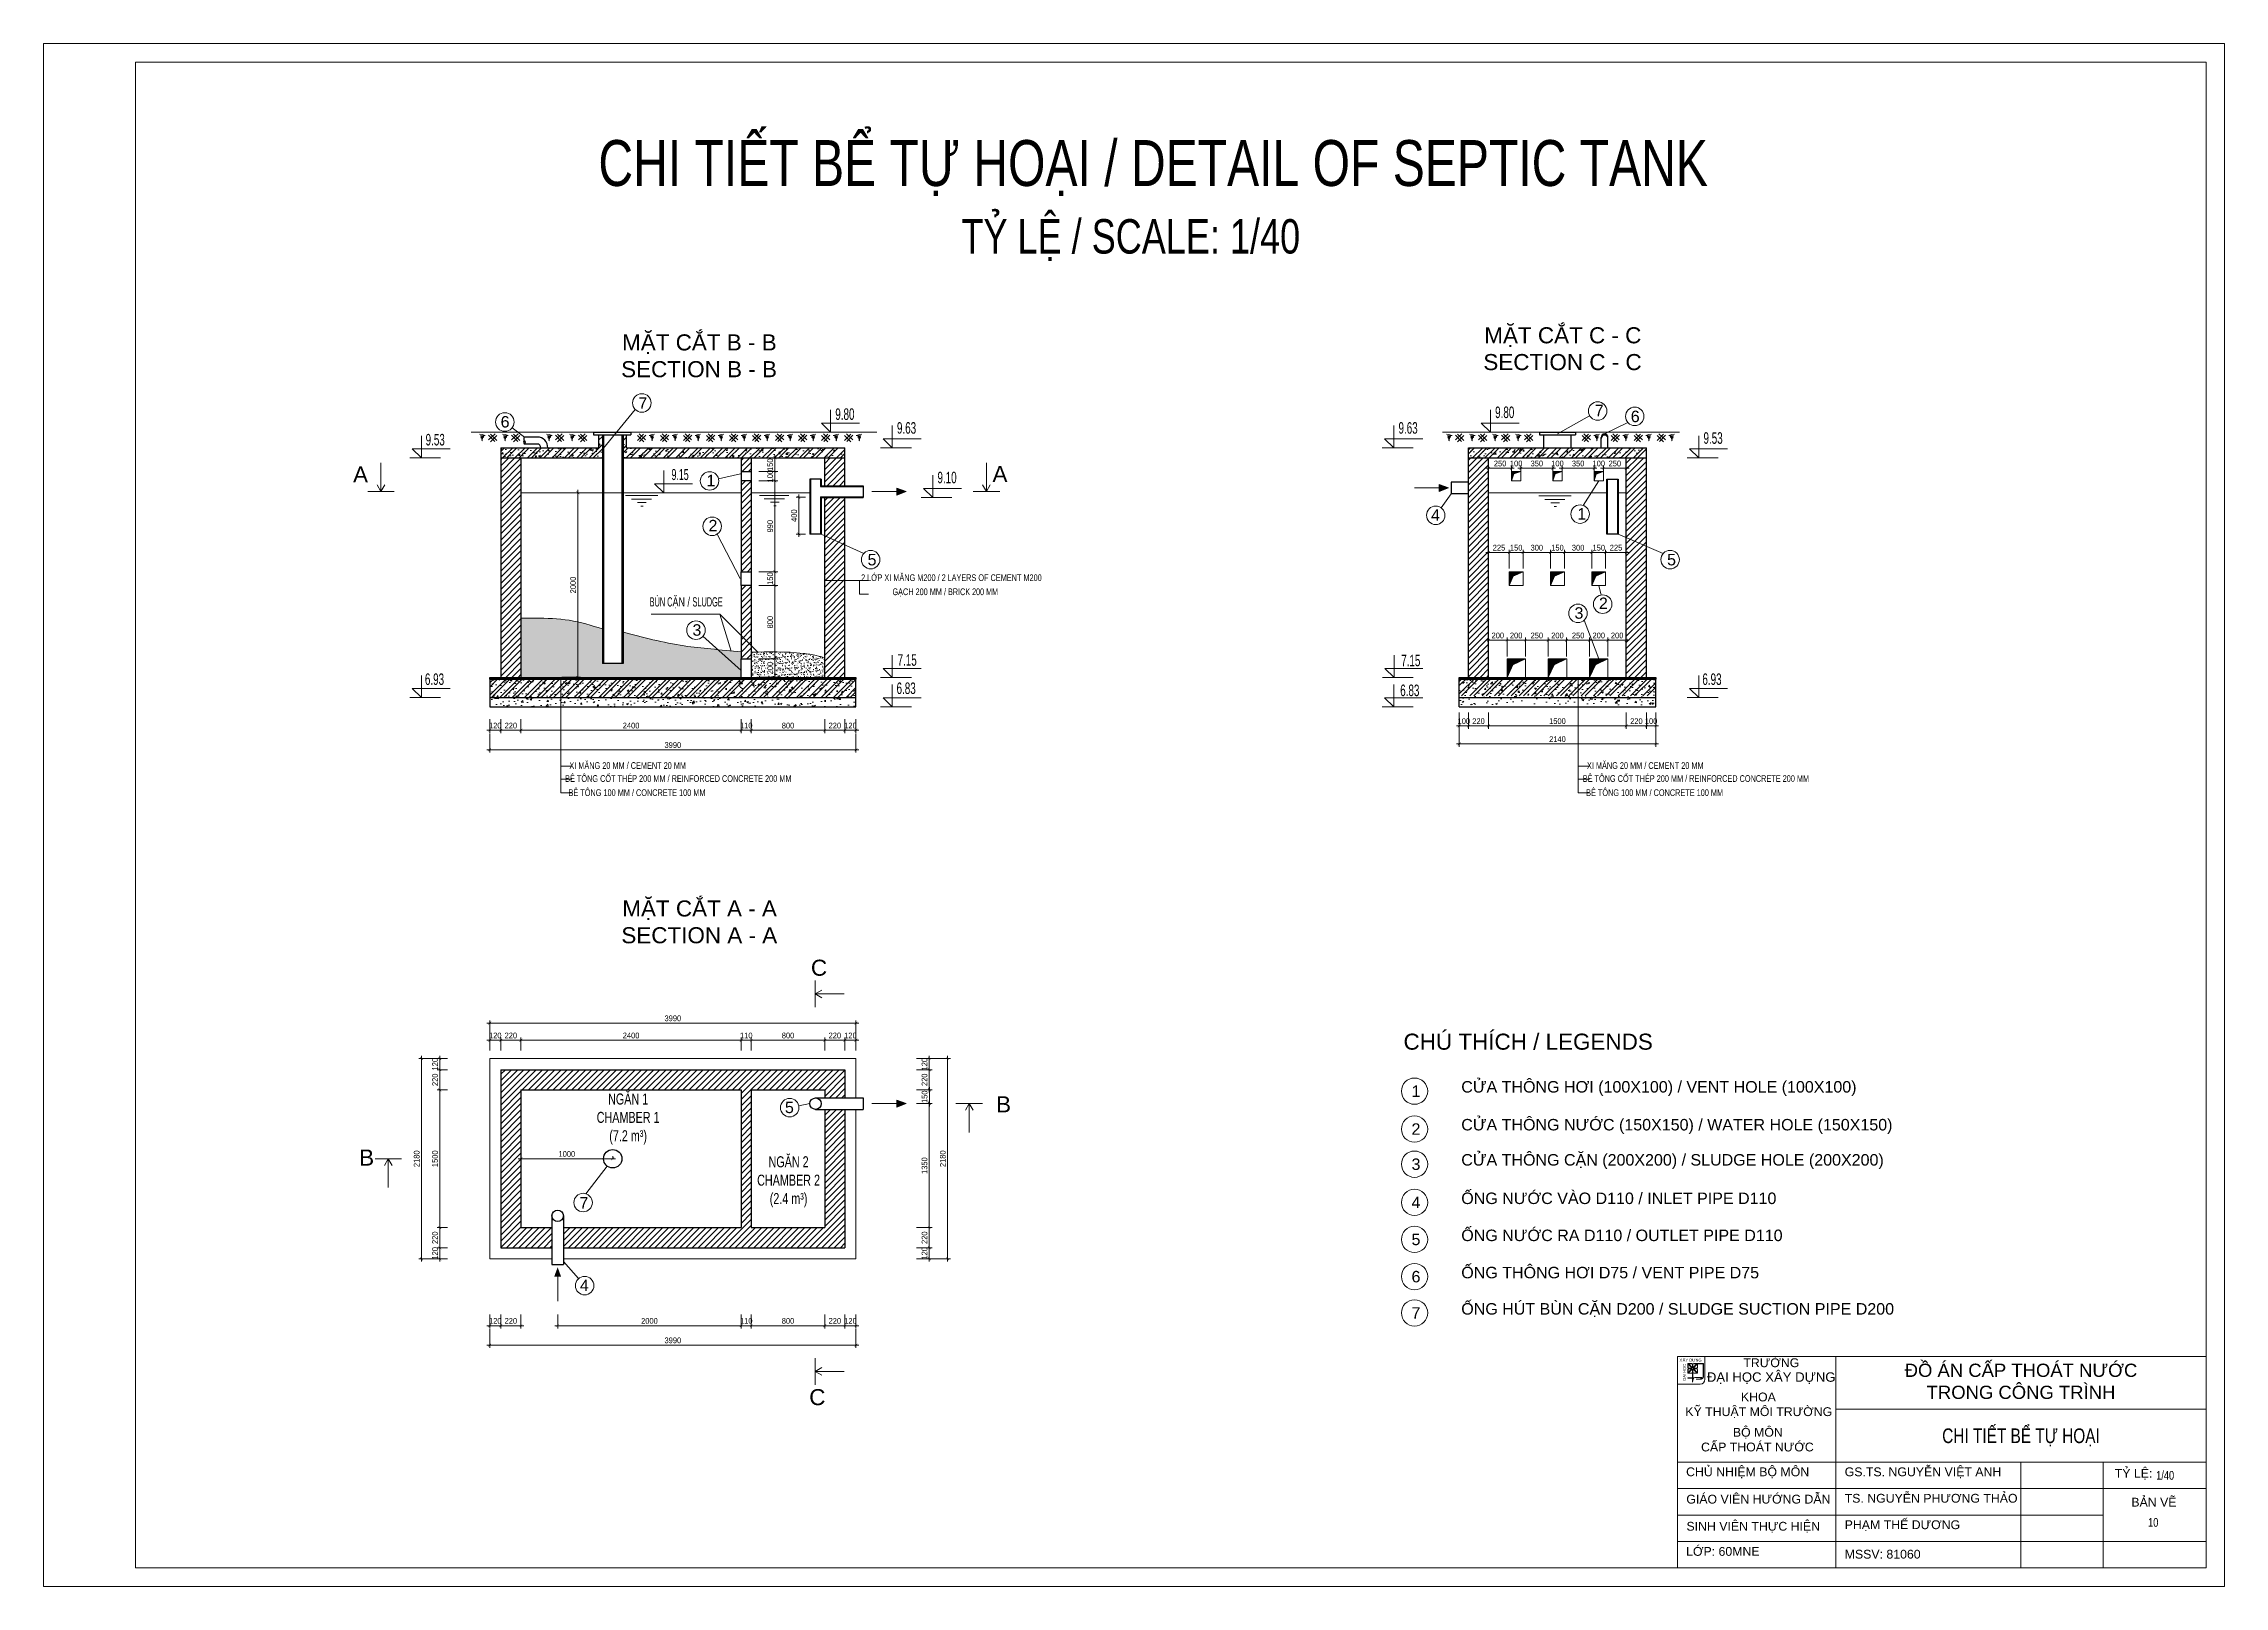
# Model space of a CAD drawing. Header units: millimetres. Extents: x -819040 to 60987, y -269988 to 131461.
# Drawn here: x -134897 to -111137, y -44067 to -27267 of the extents above; entities that cross this region are included whole.
import ezdxf
from ezdxf.enums import TextEntityAlignment as Align

# ---------------------------------------------------------------- set-up
doc = ezdxf.new("R2010")
doc.units = ezdxf.units.MM
doc.layers.get('0').update_dxf_attribs({"lineweight": 9})
doc.layers.get('Defpoints').update_dxf_attribs({"lineweight": 9})
for name, color, linetype, lineweight in [('BE TU HOAI-CONTINOUS', 3, 'Continuous', 30), ('BUN CAN', 40, 'Continuous', 9), ('GHI CHU', 51, 'Continuous', 9), ('GHI CHU @ 50', 51, 'Continuous', 9), ('HATCH-BE TONG', 41, 'Continuous', 0), ('HATCH-CAN', 41, 'Continuous', 0), ('HATCH-COT THEP', 30, 'Continuous', 0), ('HATCH-GACH', 41, 'Continuous', 0), ('HATCH-XI MANG', 41, 'Continuous', 0), ('KHUNG GIAY-A2', 7, 'Continuous', 9), ('KHUNG TEN', 7, 'Continuous', 9), ('KICH THUOC', 21, 'Continuous', 13), ('KICH THUOC @ 25', 21, 'Continuous', 13), ('MO', 254, 'Continuous', 9), ('PTD-MAT DAT', 7, 'Continuous', 9)]:
    doc.layers.add(name, color=color, linetype=linetype, lineweight=lineweight)
doc.styles.add('arial', font='VnArial-NarrowH.TTF')
doc.styles.add('ARIANH', font='VnArialH.TTF')
doc.styles.add('KICH THUOC', font='arial.ttf', dxfattribs={"width": 0.75})
doc.styles.get("Standard").update_dxf_attribs({"font": 'arial.ttf', "width": 0.75})
doc.styles.add('TCVN-10', font='arial.ttf', dxfattribs={"width": 0.75, "height": 10})
doc.styles.add('thep', font='VnArialH.TTF', dxfattribs={"width": 0.7})
doc.dimstyles.new('TCVN-2.5', dxfattribs={"dimtxt": 2.5, "dimasz": 1.2, "dimexe": 1.2, "dimexo": 0, "dimgap": 0.8, "dimtad": 1, "dimtoh": 1, "dimdec": 0, "dimzin": 0, "dimdsep": 46, "dimtxsty": 'KICH THUOC', "dimblk": 'ARCHTICK', "dimcen": 1.2, "dimdle": 1.2, "dimclrd": 31, "dimclre": 31, "dimclrt": 256, "dimadec": 0, "dimazin": 0, "dimtm": 1e-09, "dimtfac": 1, "dimtdec": 0, "dimtix": 1, "dimtofl": 0, "dimtmove": 0, "dimatfit": 2, "dimfxl": 7, "dimfxlon": 1, "dimtolj": 1, "dimtzin": 0, "dimlwd": -1, "dimlwe": -1, "dimarcsym": 1})
pattern_1 = [(45, (-2178.89, -239.356), (-33.67596, 33.67596), [])]
pattern_2 = [(50, (-2178.89, -259.36), (182.18467, -15.93909), [19.05, -209.55]), (355, (-2178.89, -259.36), (-35.24342, 191.05685), [15.24, -167.64058]), (100.45144, (-2163.7, -260.68), (146.94125, 175.11775), [16.19, -178.09024]), (46.1842, (-2178.89, -208.56), (271.07904, -42.04233), [28.575, -314.325]), (96.63556, (-2156.3, -212.06), (237.40413, 247.4261), [24.285, -267.1356]), (351.18415, (-2178.9, -208.56), (237.40413, 247.4261), [22.85997, -251.45973]), (21, (-2153.49, -221.26), (151.61439, -102.2652), [19.05, -209.55]), (326, (-2153.49, -221.26), (61.80203, 184.18797), [15.24, -167.64]), (71.45144, (-2140.85, -229.78), (213.41642, 81.92277), [16.19, -178.08994]), (37.5, (-2178.89, -259.356), (3.088603, 84.55504), [0, -165.608, 0, -170.18, 0, -168.275]), (7.5, (-2178.89, -259.36), (66.81966, 100.180575), [0, -97.028, 0, -161.798, 0, -64.135]), (327.5, (-2235.53, -259.356), (135.590595, -5.728744), [0, -63.5, 0, -198.12, 0, -262.89]), (317.5, (-2260.93, -259.36), (148.12918, 25.42649), [0, -82.55, 0, -131.572, 0, -186.69])]
pattern_3 = [(45, (-790.095, -239.356), (-33.67596, 33.67596), [])]
pattern_4 = [(37.5, (-2178.89, -239.356), (-1.600031, 48.941324), [0, -38.608, 0, -43.18, 0, -41.275]), (7.5, (-2178.89, -239.356), (44.952328, 71.68251), [0, -20.828, 0, -34.798, 0, -13.335]), (327.5, (-2210.13, -239.356), (79.099237, 0.143718), [0, -12.7, 0, -45.72, 0, -59.69]), (317.5, (-2210.13, -239.356), (76.355645, 22.292932), [0, -6.35, 0, -29.972, 0, -34.29])]

msp = doc.modelspace()

# ---------------------------------------------------------------- texts
at = {"layer": 'GHI CHU', "attachment_point": 3}
for s, insert, char_height, width in [('{\\f.VnArial NarrowH|b0|i0|c0|p34;2 L}ỚP XI MĂNG M200 / {\\f.VnArial NarrowH|b0|i0|c0|p34;2 LAY}ERS OF CEMENT M200', (-124021.8, -33045.9), 73.0994, 1917.475), ('{\\f.VnArial NarrowH|b0|i0|c0|p34;G}ẠCH 200 MM / {\\f.VnArial NarrowH|b0|i0|c0|p34;BRICK 200 MM}', (-124497.7, -33199.1), 73.099, 1359.445)]:
    msp.add_mtext(s, dxfattribs=dict(at, insert=insert, char_height=char_height, width=width))
at = {"layer": 'GHI CHU', "char_height": 73.099, "attachment_point": 3}
for s, width, insert in [('XI MĂNG 20 MM / CEMENT 20 MM', 1359.445, (-127897.7, -35091.3)), ('XI MĂNG 20 MM / CEMENT 20 MM', 1359.445, (-116810.7, -35091.3)), ('BÊ TÔNG 100 MM / CONCRETE 100 MM', 1520.946, (-127685.5, -35386.6)), ('BÊ TÔNG CỐT THÉP 200 MM / REINFORCED CONCRETE 200 MM', 2704.739, (-126748.5, -35232.9)), ('BÊ TÔNG 100 MM / CONCRETE 100 MM', 1520.946, (-116598.5, -35386.6)), ('BÊ TÔNG CỐT THÉP 200 MM / REINFORCED CONCRETE 200 MM', 2704.739, (-115661.4, -35232.9))]:
    msp.add_mtext_dynamic_manual_height_columns(s, width=width, gutter_width=312.5, heights=[0], dxfattribs=dict(at, insert=insert))
at = {"layer": 'GHI CHU', "insert": (-120080.3, -38047.4), "char_height": 175, "attachment_point": 1, "style": 'arial'}
msp.add_mtext_dynamic_manual_height_columns('{\\fArial|b0|i0|c0|p34;CHÚ THÍCH / LEGENDS}', width=3525.606, gutter_width=312.5, heights=[0], dxfattribs=at)
at = {"layer": 'GHI CHU', "char_height": 125, "width": 7738.235, "attachment_point": 1, "style": 'arial'}
for s, insert in [('{\\fArial|b0|i0|c0|p34;1 }', (-119993.1, -38611.7)), ('{\\fArial|b0|i0|c0|p34;CỬA THÔNG HƠI (100X100) / VENT HOLE (100X100) }', (-119451, -38564)), ('{\\fArial|b0|i0|c0|p34;CỬA THÔNG NƯỚC (150X150) / WATER HOLE (150X150) }', (-119451, -38976.5)), ('{\\fArial|b0|i0|c0|p34;2}', (-119993.1, -39024.1)), ('{\\fArial|b0|i0|c0|p34;3}', (-119993.1, -39406.9)), ('{\\fArial|b0|i0|c0|p34;CỬA THÔNG CẶN (200X200) / SLUDGE HOLE (200X200) }', (-119451, -39359.3)), ('{\\fArial|b0|i0|c0|p34;4}', (-119993.1, -39822.3)), ('{\\fArial|b0|i0|c0|p34;ỐNG NƯỚC VÀO D110 / INLET PIPE D110}', (-119451, -39778.2)), ('{\\fArial|b0|i0|c0|p34;ỐNG NƯỚC RA D110 / OUTLET PIPE D110}', (-119451, -40181.7)), ('{\\fArial|b0|i0|c0|p34;5}', (-119993.1, -40225.8)), ('{\\fArial|b0|i0|c0|p34;6}', (-119993.1, -40631.1)), ('{\\fArial|b0|i0|c0|p34;ỐNG THÔNG HƠI D75 / VENT PIPE D75}', (-119451, -40587)), ('{\\fArial|b0|i0|c0|p34;7}', (-119993.1, -41026.2)), ('{\\fArial|b0|i0|c0|p34;ỐNG HÚT BÙN CẶN D200 / SLUDGE SUCTION PIPE D200}', (-119451, -40982.1))]:
    msp.add_mtext(s, dxfattribs=dict(at, insert=insert))
at = {"layer": 'GHI CHU @ 50', "attachment_point": 1, "style": 'TCVN-10'}
for s, insert, char_height, width in [('CHI TIẾT BỂ TỰ HOẠI / DETAIL OF SEPTIC TANK', (-128852.4, -28316.8), 500, 13580.775), ('TỶ LỆ / SCALE: 1/40', (-124896.9, -29177.6), 375, 10185.581)]:
    msp.add_mtext(s, dxfattribs=dict(at, insert=insert, char_height=char_height, width=width))
at = {"layer": 'MO', "style": 'arial'}
for s, height, width, p in [('9.80', 125, 0.75, (-126271.2, -31363.7)), ('9.80', 125, 0.75, (-119082.2, -31343.7)), ('9.53', 125, 0.75, (-130734.7, -31641.9)), ('9.63', 125, 0.75, (-125599.3, -31513.7)), ('9.63', 125, 0.75, (-120135, -31513.7)), ('9.53', 125, 0.75, (-116811.9, -31623.7)), ('9.15', 120, 0.7, (-128055.8, -32018.7)), ('9.10', 125, 0.75, (-125158, -32053.7)), ('7.15', 125, 0.75, (-125592.9, -34041)), ('7.15', 125, 0.75, (-120105.6, -34046.5)), ('6.93', 125, 0.75, (-130742.5, -34249.9)), ('6.93', 125, 0.75, (-116824.3, -34249.9)), ('6.83', 125, 0.75, (-125603.6, -34348.8)), ('6.83', 125, 0.75, (-120116.3, -34371.7))]:
    msp.add_text(s, height=height, dxfattribs=dict(at, width=width)).set_placement(p)
at = {"layer": 'MO'}
for s, insert, char_height, width, attachment_point, style in [('\\pi240.85383;{\\fArial|b0|i0|c0|p34;MẶT CẮT B - B\\P\\pi230.40874;SECTION B - B}', (-128834.9, -30432.3), 175, 2134.777, 1, 'arial'), ('\\pi225.69353,t925.69353;{\\fArial|b0|i0|c0|p34;MẶT CẮT C - C\\P\\pi215.24844,t915.24844;SECTION C - C}', (-119425.8, -30355), 175, 2134.777, 1, 'arial'), ('{\\fArial|b0|i0|c0|p34;7}', (-128416.6, -31118.1), 125, 7738.235, 1, 'arial'), ('{\\fArial|b0|i0|c0|p34;6}', (-129917.4, -31322), 125, 7738.235, 1, 'arial'), ('{\\fArial|b0|i0|c0|p34;7}', (-117997, -31199.6), 125, 7738.235, 1, 'arial'), ('{\\fArial|b0|i0|c0|p34;6}', (-117604.4, -31263.4), 125, 7738.235, 1, 'arial'), ('{\\fArial|b0|i0|c0|p34;A}', (-131525.2, -31870.6), 175, 2134.777, 1, 'arial'), ('{\\fArial|b0|i0|c0|p34;1 }', (-127674.9, -31961.8), 125, 7738.235, 1, 'arial'), ('{\\fArial|b0|i0|c0|p34;A}', (-124558.5, -31865.6), 175, 2134.777, 1, 'arial'), ('{\\fArial|b0|i0|c0|p34;2}', (-127652.5, -32452.3), 125, 7738.235, 1, 'arial'), ('{\\fArial|b0|i0|c0|p34;4}', (-119780.6, -32337.8), 125, 7738.235, 1, 'arial'), ('{\\fArial|b0|i0|c0|p34;1}', (-118186.7, -32324.3), 125, 7738.235, 1, 'arial'), ('{\\fArial|b0|i0|c0|p34;5}', (-125919.2, -32823.1), 125, 7738.235, 1, 'arial'), ('{\\fArial|b0|i0|c0|p34;5}', (-117208.4, -32823.1), 125, 7738.235, 1, 'arial'), ('{\\f.VnArial NarrowH|b0|i0|c0|p34;BÙN C\\fArial|b0|i0|c0|p34;ẶN / \\f.VnArial NarrowH|b0|i0|c0|p34;SLUDGE}', (-127896, -33295.5), 100, 857.953, 2, 'thep'), ('{\\fArial|b0|i0|c0|p34;3}', (-118217.5, -33404.3), 125, 7738.235, 1, 'arial'), ('{\\fArial|b0|i0|c0|p34;2}', (-117951.3, -33298.6), 125, 7738.235, 1, 'arial'), ('{\\fArial|b0|i0|c0|p34;3}', (-127827.5, -33589.2), 125, 7738.235, 1, 'arial'), ('\\pi234.16897;{\\fArial|b0|i0|c0|p34;MẶT CẮT A - A\\P\\pi223.72388;SECTION A - A}', (-128825.8, -36596.8), 175, 2134.777, 1, 'arial'), ('{\\fArial|b0|i0|c0|p34;C}', (-126536.8, -37242.2), 175, 2134.777, 1, 'arial'), ('{\\fArial|b0|i0|c0|p34;NGĂN 1\\PCHAMBER 1\\P(7.2 m³)}', (-128528.2, -38699.4), 120, 1440.56, 2, 'thep'), ('{\\fArial|b0|i0|c0|p34;5}', (-126819.7, -38787.7), 125, 7738.235, 1, 'arial'), ('{\\fArial|b0|i0|c0|p34;B}', (-124519.2, -38729.8), 175, 2134.777, 1, 'arial'), ('{\\fArial|b0|i0|c0|p34;B}', (-131458.5, -39309.4), 175, 2134.777, 1, 'arial'), ('{\\fArial|b0|i0|c0|p34;NGĂN 2\\PCHAMBER 2 (2.4 m³)}', (-126780.2, -39383.1), 120, 692.594, 2, 'thep'), ('{\\fArial|b0|i0|c0|p34;7}', (-129059.3, -39827.8), 125, 7738.235, 1, 'arial'), ('{\\fArial|b0|i0|c0|p34;4}', (-129053.9, -40726.1), 125, 7738.235, 1, 'arial'), ('{\\fArial|b0|i0|c0|p34;C}', (-126555.2, -41918.3), 175, 2134.777, 1, 'arial')]:
    msp.add_mtext(s, dxfattribs=dict(at, insert=insert, char_height=char_height, width=width, attachment_point=attachment_point, style=style))

# ---------------------------------------------------------------- blocks, each defined once
blk = doc.blocks.new('_ArchTick')
at = {"color": 0, "linetype": 'ByBlock', "const_width": 0.15}
blk.add_lwpolyline([(-0.5, -0.5), (0.5, 0.5)], dxfattribs=at)
blk = doc.blocks.new('*D2029')
at = {"layer": 'Defpoints', "color": 0, "transparency": 16777216}
for p in [(-129264, -32157), (-129076, -32157), (-129263, -34167)]:
    blk.add_point(p, dxfattribs=at)
at = {"layer": 'KICH THUOC', "color": 31, "transparency": 16777216}
for p, q in [((-129251, -32157), (-129046, -32157)), ((-129076, -34197), (-129076, -32127)), ((-129251, -34167), (-129046, -34167))]:
    blk.add_line(p, q, dxfattribs=at)
at = {"layer": 'KICH THUOC', "color": 31, "transparency": 16777216, "xscale": 29.99999999999998, "yscale": 29.99999999999998, "zscale": 29.99999999999998}
for p, rotation in [((-129076, -32157), 90), ((-129076, -34167), 270)]:
    blk.add_blockref('_ArchTick', p, dxfattribs=dict(at, rotation=rotation))
at = {"layer": 'KICH THUOC', "transparency": 16777216, "insert": (-129128, -33162), "char_height": 62.5, "attachment_point": 5, "rotation": 90, "style": 'KICH THUOC'}
blk.add_mtext('\\A1;2000', dxfattribs=at)
blk = doc.blocks.new('*D2030')
at = {"layer": 'Defpoints', "color": 0, "transparency": 16777216}
for p in [(-125388, -38320), (-125388, -40500), (-125047, -40500)]:
    blk.add_point(p, dxfattribs=at)
at = {"layer": 'KICH THUOC', "color": 31, "transparency": 16777216}
for p, q in [((-125222, -38320), (-125017, -38320)), ((-125047, -38290), (-125047, -40530)), ((-125222, -40500), (-125017, -40500))]:
    blk.add_line(p, q, dxfattribs=at)
at = {"layer": 'KICH THUOC', "color": 31, "transparency": 16777216, "xscale": 29.99999999999998, "yscale": 29.99999999999998, "zscale": 29.99999999999998}
for p, rotation in [((-125047, -38320), 90), ((-125047, -40500), 270)]:
    blk.add_blockref('_ArchTick', p, dxfattribs=dict(at, rotation=rotation))
at = {"layer": 'KICH THUOC', "transparency": 16777216, "insert": (-125099, -39410), "char_height": 62.5, "attachment_point": 5, "rotation": 90, "style": 'KICH THUOC'}
blk.add_mtext('\\A1;2180', dxfattribs=at)
blk = doc.blocks.new('*D2031')
at = {"layer": 'Defpoints', "color": 0, "transparency": 16777216}
for p in [(-125388, -40160), (-125388, -40380), (-125247, -40160)]:
    blk.add_point(p, dxfattribs=at)
at = {"layer": 'KICH THUOC', "color": 31, "transparency": 16777216}
for p, q in [((-125247, -40410), (-125247, -40130)), ((-125388, -40160), (-125217, -40160)), ((-125388, -40380), (-125217, -40380))]:
    blk.add_line(p, q, dxfattribs=at)
at = {"layer": 'KICH THUOC', "color": 31, "transparency": 16777216, "xscale": 29.99999999999998, "yscale": 29.99999999999998, "zscale": 29.99999999999998}
for p, rotation in [((-125247, -40160), 90), ((-125247, -40380), 270)]:
    blk.add_blockref('_ArchTick', p, dxfattribs=dict(at, rotation=rotation))
at = {"layer": 'KICH THUOC', "transparency": 16777216, "insert": (-125299, -40270), "char_height": 62.5, "attachment_point": 5, "rotation": 90, "style": 'KICH THUOC'}
blk.add_mtext('\\A1;220', dxfattribs=at)
blk = doc.blocks.new('*D2032')
at = {"layer": 'Defpoints', "color": 0, "transparency": 16777216}
for p in [(-125388, -38440), (-125247, -38440), (-125388, -38660)]:
    blk.add_point(p, dxfattribs=at)
at = {"layer": 'KICH THUOC', "color": 31, "transparency": 16777216}
for p, q in [((-125388, -38440), (-125217, -38440)), ((-125247, -38690), (-125247, -38410)), ((-125388, -38660), (-125217, -38660))]:
    blk.add_line(p, q, dxfattribs=at)
at = {"layer": 'KICH THUOC', "color": 31, "transparency": 16777216, "xscale": 29.99999999999998, "yscale": 29.99999999999998, "zscale": 29.99999999999998}
for p, rotation in [((-125247, -38440), 90), ((-125247, -38660), 270)]:
    blk.add_blockref('_ArchTick', p, dxfattribs=dict(at, rotation=rotation))
at = {"layer": 'KICH THUOC', "transparency": 16777216, "insert": (-125299, -38550), "char_height": 62.5, "attachment_point": 5, "rotation": 90, "style": 'KICH THUOC'}
blk.add_mtext('\\A1;220', dxfattribs=at)
blk = doc.blocks.new('*D2033')
at = {"layer": 'Defpoints', "color": 0, "transparency": 16777216}
for p in [(-130498, -38320), (-130780, -40500), (-130498, -40500)]:
    blk.add_point(p, dxfattribs=at)
at = {"layer": 'KICH THUOC', "color": 31, "transparency": 16777216}
for p, q in [((-130605, -38320), (-130810, -38320)), ((-130780, -38290), (-130780, -40530)), ((-130605, -40500), (-130810, -40500))]:
    blk.add_line(p, q, dxfattribs=at)
at = {"layer": 'KICH THUOC', "color": 31, "transparency": 16777216, "xscale": 29.99999999999998, "yscale": 29.99999999999998, "zscale": 29.99999999999998}
for p, rotation in [((-130780, -38320), 90), ((-130780, -40500), 270)]:
    blk.add_blockref('_ArchTick', p, dxfattribs=dict(at, rotation=rotation))
at = {"layer": 'KICH THUOC', "transparency": 16777216, "insert": (-130832, -39410), "char_height": 62.5, "attachment_point": 5, "rotation": 90, "style": 'KICH THUOC'}
blk.add_mtext('\\A1;2180', dxfattribs=at)
blk = doc.blocks.new('*D2034')
at = {"layer": 'Defpoints', "color": 0, "transparency": 16777216}
for p in [(-130580, -40160), (-130498, -40160), (-130498, -40380)]:
    blk.add_point(p, dxfattribs=at)
at = {"layer": 'KICH THUOC', "color": 31, "transparency": 16777216}
for p, q in [((-130580, -40410), (-130580, -40130)), ((-130498, -40160), (-130610, -40160)), ((-130498, -40380), (-130610, -40380))]:
    blk.add_line(p, q, dxfattribs=at)
at = {"layer": 'KICH THUOC', "color": 31, "transparency": 16777216, "xscale": 29.99999999999998, "yscale": 29.99999999999998, "zscale": 29.99999999999998}
for p, rotation in [((-130580, -40160), 90), ((-130580, -40380), 270)]:
    blk.add_blockref('_ArchTick', p, dxfattribs=dict(at, rotation=rotation))
at = {"layer": 'KICH THUOC', "transparency": 16777216, "insert": (-130632, -40270), "char_height": 62.5, "attachment_point": 5, "rotation": 90, "style": 'KICH THUOC'}
blk.add_mtext('\\A1;220', dxfattribs=at)
blk = doc.blocks.new('*D2035')
at = {"layer": 'Defpoints', "color": 0, "transparency": 16777216}
for p in [(-130580, -38660), (-130498, -38660), (-130498, -40160)]:
    blk.add_point(p, dxfattribs=at)
at = {"layer": 'KICH THUOC', "color": 31, "transparency": 16777216}
for p, q in [((-130498, -38660), (-130610, -38660)), ((-130580, -40190), (-130580, -38630)), ((-130498, -40160), (-130610, -40160))]:
    blk.add_line(p, q, dxfattribs=at)
at = {"layer": 'KICH THUOC', "color": 31, "transparency": 16777216, "xscale": 29.99999999999998, "yscale": 29.99999999999998, "zscale": 29.99999999999998}
for p, rotation in [((-130580, -38660), 90), ((-130580, -40160), 270)]:
    blk.add_blockref('_ArchTick', p, dxfattribs=dict(at, rotation=rotation))
at = {"layer": 'KICH THUOC', "transparency": 16777216, "insert": (-130632, -39410), "char_height": 62.5, "attachment_point": 5, "rotation": 90, "style": 'KICH THUOC'}
blk.add_mtext('\\A1;1500', dxfattribs=at)
blk = doc.blocks.new('*D2036')
at = {"layer": 'Defpoints', "color": 0, "transparency": 16777216}
for p in [(-130580, -38440), (-130498, -38440), (-130498, -38660)]:
    blk.add_point(p, dxfattribs=at)
at = {"layer": 'KICH THUOC', "color": 31, "transparency": 16777216}
for p, q in [((-130498, -38440), (-130610, -38440)), ((-130580, -38690), (-130580, -38410)), ((-130498, -38660), (-130610, -38660))]:
    blk.add_line(p, q, dxfattribs=at)
at = {"layer": 'KICH THUOC', "color": 31, "transparency": 16777216, "xscale": 29.99999999999998, "yscale": 29.99999999999998, "zscale": 29.99999999999998}
for p, rotation in [((-130580, -38440), 90), ((-130580, -38660), 270)]:
    blk.add_blockref('_ArchTick', p, dxfattribs=dict(at, rotation=rotation))
at = {"layer": 'KICH THUOC', "transparency": 16777216, "insert": (-130632, -38550), "char_height": 62.5, "attachment_point": 5, "rotation": 90, "style": 'KICH THUOC'}
blk.add_mtext('\\A1;220', dxfattribs=at)
blk = doc.blocks.new('*D2037')
at = {"layer": 'Defpoints', "color": 0, "transparency": 16777216}
for p in [(-119373, -34552), (-119153, -34552), (-119153, -34697)]:
    blk.add_point(p, dxfattribs=at)
at = {"layer": 'KICH THUOC', "color": 31, "transparency": 16777216}
for p, q in [((-119373, -34552), (-119373, -34727)), ((-119153, -34552), (-119153, -34727)), ((-119403, -34697), (-119123, -34697))]:
    blk.add_line(p, q, dxfattribs=at)
at = {"layer": 'KICH THUOC', "color": 31, "transparency": 16777216, "xscale": 29.99999999999998, "yscale": 29.99999999999998, "zscale": 29.99999999999998, "rotation": 180}
blk.add_blockref('_ArchTick', (-119373, -34697), dxfattribs=at)
at = {"layer": 'KICH THUOC', "color": 31, "transparency": 16777216, "xscale": 29.99999999999998, "yscale": 29.99999999999998, "zscale": 29.99999999999998}
blk.add_blockref('_ArchTick', (-119153, -34697), dxfattribs=at)
at = {"layer": 'KICH THUOC', "transparency": 16777216, "insert": (-119263, -34645), "char_height": 62.5, "attachment_point": 5, "style": 'KICH THUOC'}
blk.add_mtext('\\A1;220', dxfattribs=at)
blk = doc.blocks.new('*D2038')
at = {"layer": 'Defpoints', "color": 0, "transparency": 16777216}
for p in [(-119153, -34552), (-117653, -34552), (-117653, -34697)]:
    blk.add_point(p, dxfattribs=at)
at = {"layer": 'KICH THUOC', "color": 31, "transparency": 16777216}
for p, q in [((-119153, -34552), (-119153, -34727)), ((-117653, -34552), (-117653, -34727)), ((-119183, -34697), (-117623, -34697))]:
    blk.add_line(p, q, dxfattribs=at)
at = {"layer": 'KICH THUOC', "color": 31, "transparency": 16777216, "xscale": 29.99999999999998, "yscale": 29.99999999999998, "zscale": 29.99999999999998, "rotation": 180}
blk.add_blockref('_ArchTick', (-119153, -34697), dxfattribs=at)
at = {"layer": 'KICH THUOC', "color": 31, "transparency": 16777216, "xscale": 29.99999999999998, "yscale": 29.99999999999998, "zscale": 29.99999999999998}
blk.add_blockref('_ArchTick', (-117653, -34697), dxfattribs=at)
at = {"layer": 'KICH THUOC', "transparency": 16777216, "insert": (-118403, -34645), "char_height": 62.5, "attachment_point": 5, "style": 'KICH THUOC'}
blk.add_mtext('\\A1;1500', dxfattribs=at)
blk = doc.blocks.new('*D2039')
at = {"layer": 'Defpoints', "color": 0, "transparency": 16777216}
for p in [(-117653, -34552), (-117433, -34552), (-117433, -34697)]:
    blk.add_point(p, dxfattribs=at)
at = {"layer": 'KICH THUOC', "color": 31, "transparency": 16777216}
for p, q in [((-117653, -34552), (-117653, -34727)), ((-117433, -34552), (-117433, -34727)), ((-117683, -34697), (-117403, -34697))]:
    blk.add_line(p, q, dxfattribs=at)
at = {"layer": 'KICH THUOC', "color": 31, "transparency": 16777216, "xscale": 29.99999999999998, "yscale": 29.99999999999998, "zscale": 29.99999999999998, "rotation": 180}
blk.add_blockref('_ArchTick', (-117653, -34697), dxfattribs=at)
at = {"layer": 'KICH THUOC', "color": 31, "transparency": 16777216, "xscale": 29.99999999999998, "yscale": 29.99999999999998, "zscale": 29.99999999999998}
blk.add_blockref('_ArchTick', (-117433, -34697), dxfattribs=at)
at = {"layer": 'KICH THUOC', "transparency": 16777216, "insert": (-117543, -34645), "char_height": 62.5, "attachment_point": 5, "style": 'KICH THUOC'}
blk.add_mtext('\\A1;220', dxfattribs=at)
blk = doc.blocks.new('*D2040')
at = {"layer": 'Defpoints', "color": 0, "transparency": 16777216}
for p in [(-119473, -34552), (-117333, -34552), (-119473, -34893)]:
    blk.add_point(p, dxfattribs=at)
at = {"layer": 'KICH THUOC', "color": 31, "transparency": 16777216}
for p, q in [((-117303, -34893), (-119503, -34893)), ((-119473, -34718), (-119473, -34923)), ((-117333, -34718), (-117333, -34923))]:
    blk.add_line(p, q, dxfattribs=at)
at = {"layer": 'KICH THUOC', "color": 31, "transparency": 16777216, "xscale": 29.99999999999998, "yscale": 29.99999999999998, "zscale": 29.99999999999998, "rotation": 180}
blk.add_blockref('_ArchTick', (-119473, -34893), dxfattribs=at)
at = {"layer": 'KICH THUOC', "color": 31, "transparency": 16777216, "xscale": 29.99999999999998, "yscale": 29.99999999999998, "zscale": 29.99999999999998}
blk.add_blockref('_ArchTick', (-117333, -34893), dxfattribs=at)
at = {"layer": 'KICH THUOC', "transparency": 16777216, "insert": (-118403, -34841), "char_height": 62.5, "attachment_point": 5, "style": 'KICH THUOC'}
blk.add_mtext('\\A1;2140', dxfattribs=at)
blk = doc.blocks.new('*D2041')
at = {"layer": 'Defpoints', "color": 0, "transparency": 16777216}
for p in [(-129916, -41105), (-129696, -41105), (-129696, -41228)]:
    blk.add_point(p, dxfattribs=at)
at = {"layer": 'KICH THUOC', "color": 31, "transparency": 16777216}
for p, q in [((-129946, -41228), (-129666, -41228)), ((-129916, -41105), (-129916, -41258)), ((-129696, -41105), (-129696, -41258))]:
    blk.add_line(p, q, dxfattribs=at)
at = {"layer": 'KICH THUOC', "color": 31, "transparency": 16777216, "xscale": 29.99999999999998, "yscale": 29.99999999999998, "zscale": 29.99999999999998, "rotation": 180}
blk.add_blockref('_ArchTick', (-129916, -41228), dxfattribs=at)
at = {"layer": 'KICH THUOC', "color": 31, "transparency": 16777216, "xscale": 29.99999999999998, "yscale": 29.99999999999998, "zscale": 29.99999999999998}
blk.add_blockref('_ArchTick', (-129696, -41228), dxfattribs=at)
at = {"layer": 'KICH THUOC', "transparency": 16777216, "insert": (-129806, -41176), "char_height": 62.5, "attachment_point": 5, "style": 'KICH THUOC'}
blk.add_mtext('\\A1;220', dxfattribs=at)
blk = doc.blocks.new('*D2042')
at = {"layer": 'Defpoints', "color": 0, "transparency": 16777216}
for p in [(-127186, -41105), (-126386, -41105), (-126386, -41228)]:
    blk.add_point(p, dxfattribs=at)
at = {"layer": 'KICH THUOC', "color": 31, "transparency": 16777216}
for p, q in [((-127216, -41228), (-126356, -41228)), ((-127186, -41105), (-127186, -41258)), ((-126386, -41105), (-126386, -41258))]:
    blk.add_line(p, q, dxfattribs=at)
at = {"layer": 'KICH THUOC', "color": 31, "transparency": 16777216, "xscale": 29.99999999999998, "yscale": 29.99999999999998, "zscale": 29.99999999999998, "rotation": 180}
blk.add_blockref('_ArchTick', (-127186, -41228), dxfattribs=at)
at = {"layer": 'KICH THUOC', "color": 31, "transparency": 16777216, "xscale": 29.99999999999998, "yscale": 29.99999999999998, "zscale": 29.99999999999998}
blk.add_blockref('_ArchTick', (-126386, -41228), dxfattribs=at)
at = {"layer": 'KICH THUOC', "transparency": 16777216, "insert": (-126786, -41176), "char_height": 62.5, "attachment_point": 5, "style": 'KICH THUOC'}
blk.add_mtext('\\A1;800', dxfattribs=at)
blk = doc.blocks.new('*D2043')
at = {"layer": 'Defpoints', "color": 0, "transparency": 16777216}
for p in [(-126386, -41105), (-126166, -41105), (-126166, -41228)]:
    blk.add_point(p, dxfattribs=at)
at = {"layer": 'KICH THUOC', "color": 31, "transparency": 16777216}
for p, q in [((-126416, -41228), (-126136, -41228)), ((-126386, -41105), (-126386, -41258)), ((-126166, -41105), (-126166, -41258))]:
    blk.add_line(p, q, dxfattribs=at)
at = {"layer": 'KICH THUOC', "color": 31, "transparency": 16777216, "xscale": 29.99999999999998, "yscale": 29.99999999999998, "zscale": 29.99999999999998, "rotation": 180}
blk.add_blockref('_ArchTick', (-126386, -41228), dxfattribs=at)
at = {"layer": 'KICH THUOC', "color": 31, "transparency": 16777216, "xscale": 29.99999999999998, "yscale": 29.99999999999998, "zscale": 29.99999999999998}
blk.add_blockref('_ArchTick', (-126166, -41228), dxfattribs=at)
at = {"layer": 'KICH THUOC', "transparency": 16777216, "insert": (-126276, -41176), "char_height": 62.5, "attachment_point": 5, "style": 'KICH THUOC'}
blk.add_mtext('\\A1;220', dxfattribs=at)
blk = doc.blocks.new('*D2044')
at = {"layer": 'Defpoints', "color": 0, "transparency": 16777216}
for p in [(-130036, -41105), (-126046, -41105), (-126046, -41440)]:
    blk.add_point(p, dxfattribs=at)
at = {"layer": 'KICH THUOC', "color": 31, "transparency": 16777216}
for p, q in [((-130036, -41265), (-130036, -41470)), ((-126046, -41265), (-126046, -41470)), ((-130066, -41440), (-126016, -41440))]:
    blk.add_line(p, q, dxfattribs=at)
at = {"layer": 'KICH THUOC', "color": 31, "transparency": 16777216, "xscale": 29.99999999999998, "yscale": 29.99999999999998, "zscale": 29.99999999999998, "rotation": 180}
blk.add_blockref('_ArchTick', (-130036, -41440), dxfattribs=at)
at = {"layer": 'KICH THUOC', "color": 31, "transparency": 16777216, "xscale": 29.99999999999998, "yscale": 29.99999999999998, "zscale": 29.99999999999998}
blk.add_blockref('_ArchTick', (-126046, -41440), dxfattribs=at)
at = {"layer": 'KICH THUOC', "transparency": 16777216, "insert": (-128041, -41388), "char_height": 62.5, "attachment_point": 5, "style": 'KICH THUOC'}
blk.add_mtext('\\A1;3990', dxfattribs=at)
blk = doc.blocks.new('*D2045')
at = {"layer": 'Defpoints', "color": 0, "transparency": 16777216}
for p in [(-130036, -38231), (-129916, -38120), (-129916, -38231)]:
    blk.add_point(p, dxfattribs=at)
at = {"layer": 'KICH THUOC', "color": 31, "transparency": 16777216}
for p, q in [((-130066, -38120), (-129886, -38120)), ((-130036, -38231), (-130036, -38090)), ((-129916, -38231), (-129916, -38090))]:
    blk.add_line(p, q, dxfattribs=at)
at = {"layer": 'KICH THUOC', "color": 31, "transparency": 16777216, "xscale": 29.99999999999998, "yscale": 29.99999999999998, "zscale": 29.99999999999998, "rotation": 180}
blk.add_blockref('_ArchTick', (-130036, -38120), dxfattribs=at)
at = {"layer": 'KICH THUOC', "color": 31, "transparency": 16777216, "xscale": 29.99999999999998, "yscale": 29.99999999999998, "zscale": 29.99999999999998}
blk.add_blockref('_ArchTick', (-129916, -38120), dxfattribs=at)
at = {"layer": 'KICH THUOC', "transparency": 16777216, "insert": (-129976, -38068), "char_height": 62.5, "attachment_point": 5, "style": 'KICH THUOC'}
blk.add_mtext('\\A1;120', dxfattribs=at)
blk = doc.blocks.new('*D2046')
at = {"layer": 'Defpoints', "color": 0, "transparency": 16777216}
for p in [(-129916, -38231), (-129696, -38120), (-129696, -38231)]:
    blk.add_point(p, dxfattribs=at)
at = {"layer": 'KICH THUOC', "color": 31, "transparency": 16777216}
for p, q in [((-129946, -38120), (-129666, -38120)), ((-129916, -38231), (-129916, -38090)), ((-129696, -38231), (-129696, -38090))]:
    blk.add_line(p, q, dxfattribs=at)
at = {"layer": 'KICH THUOC', "color": 31, "transparency": 16777216, "xscale": 29.99999999999998, "yscale": 29.99999999999998, "zscale": 29.99999999999998, "rotation": 180}
blk.add_blockref('_ArchTick', (-129916, -38120), dxfattribs=at)
at = {"layer": 'KICH THUOC', "color": 31, "transparency": 16777216, "xscale": 29.99999999999998, "yscale": 29.99999999999998, "zscale": 29.99999999999998}
blk.add_blockref('_ArchTick', (-129696, -38120), dxfattribs=at)
at = {"layer": 'KICH THUOC', "transparency": 16777216, "insert": (-129806, -38068), "char_height": 62.5, "attachment_point": 5, "style": 'KICH THUOC'}
blk.add_mtext('\\A1;220', dxfattribs=at)
blk = doc.blocks.new('*D2047')
at = {"layer": 'Defpoints', "color": 0, "transparency": 16777216}
for p in [(-127186, -38231), (-126386, -38120), (-126386, -38231)]:
    blk.add_point(p, dxfattribs=at)
at = {"layer": 'KICH THUOC', "color": 31, "transparency": 16777216}
for p, q in [((-127216, -38120), (-126356, -38120)), ((-127186, -38231), (-127186, -38090)), ((-126386, -38231), (-126386, -38090))]:
    blk.add_line(p, q, dxfattribs=at)
at = {"layer": 'KICH THUOC', "color": 31, "transparency": 16777216, "xscale": 29.99999999999998, "yscale": 29.99999999999998, "zscale": 29.99999999999998, "rotation": 180}
blk.add_blockref('_ArchTick', (-127186, -38120), dxfattribs=at)
at = {"layer": 'KICH THUOC', "color": 31, "transparency": 16777216, "xscale": 29.99999999999998, "yscale": 29.99999999999998, "zscale": 29.99999999999998}
blk.add_blockref('_ArchTick', (-126386, -38120), dxfattribs=at)
at = {"layer": 'KICH THUOC', "transparency": 16777216, "insert": (-126786, -38068), "char_height": 62.5, "attachment_point": 5, "style": 'KICH THUOC'}
blk.add_mtext('\\A1;800', dxfattribs=at)
blk = doc.blocks.new('*D2048')
at = {"layer": 'Defpoints', "color": 0, "transparency": 16777216}
for p in [(-126386, -38231), (-126166, -38120), (-126166, -38231)]:
    blk.add_point(p, dxfattribs=at)
at = {"layer": 'KICH THUOC', "color": 31, "transparency": 16777216}
for p, q in [((-126416, -38120), (-126136, -38120)), ((-126386, -38231), (-126386, -38090)), ((-126166, -38231), (-126166, -38090))]:
    blk.add_line(p, q, dxfattribs=at)
at = {"layer": 'KICH THUOC', "color": 31, "transparency": 16777216, "xscale": 29.99999999999998, "yscale": 29.99999999999998, "zscale": 29.99999999999998, "rotation": 180}
blk.add_blockref('_ArchTick', (-126386, -38120), dxfattribs=at)
at = {"layer": 'KICH THUOC', "color": 31, "transparency": 16777216, "xscale": 29.99999999999998, "yscale": 29.99999999999998, "zscale": 29.99999999999998}
blk.add_blockref('_ArchTick', (-126166, -38120), dxfattribs=at)
at = {"layer": 'KICH THUOC', "transparency": 16777216, "insert": (-126276, -38068), "char_height": 62.5, "attachment_point": 5, "style": 'KICH THUOC'}
blk.add_mtext('\\A1;220', dxfattribs=at)
blk = doc.blocks.new('*D2049')
at = {"layer": 'Defpoints', "color": 0, "transparency": 16777216}
for p in [(-126046, -37933), (-130036, -38231), (-126046, -38231)]:
    blk.add_point(p, dxfattribs=at)
at = {"layer": 'KICH THUOC', "color": 31, "transparency": 16777216}
for p, q in [((-130066, -37933), (-126016, -37933)), ((-130036, -38108), (-130036, -37903)), ((-126046, -38108), (-126046, -37903))]:
    blk.add_line(p, q, dxfattribs=at)
at = {"layer": 'KICH THUOC', "color": 31, "transparency": 16777216, "xscale": 29.99999999999998, "yscale": 29.99999999999998, "zscale": 29.99999999999998, "rotation": 180}
blk.add_blockref('_ArchTick', (-130036, -37933), dxfattribs=at)
at = {"layer": 'KICH THUOC', "color": 31, "transparency": 16777216, "xscale": 29.99999999999998, "yscale": 29.99999999999998, "zscale": 29.99999999999998}
blk.add_blockref('_ArchTick', (-126046, -37933), dxfattribs=at)
at = {"layer": 'KICH THUOC', "transparency": 16777216, "insert": (-128041, -37881), "char_height": 62.5, "attachment_point": 5, "style": 'KICH THUOC'}
blk.add_mtext('\\A1;3990', dxfattribs=at)
blk = doc.blocks.new('*D2050')
at = {"layer": 'Defpoints', "color": 0, "transparency": 16777216}
for p in [(-130036, -34622), (-129916, -34622), (-130036, -34744)]:
    blk.add_point(p, dxfattribs=at)
at = {"layer": 'KICH THUOC', "color": 31, "transparency": 16777216}
for p, q in [((-130036, -34622), (-130036, -34774)), ((-129916, -34622), (-129916, -34774)), ((-129886, -34744), (-130066, -34744))]:
    blk.add_line(p, q, dxfattribs=at)
at = {"layer": 'KICH THUOC', "color": 31, "transparency": 16777216, "xscale": 29.99999999999998, "yscale": 29.99999999999998, "zscale": 29.99999999999998, "rotation": 180}
blk.add_blockref('_ArchTick', (-130036, -34744), dxfattribs=at)
at = {"layer": 'KICH THUOC', "color": 31, "transparency": 16777216, "xscale": 29.99999999999998, "yscale": 29.99999999999998, "zscale": 29.99999999999998}
blk.add_blockref('_ArchTick', (-129916, -34744), dxfattribs=at)
at = {"layer": 'KICH THUOC', "transparency": 16777216, "insert": (-129976, -34693), "char_height": 62.5, "attachment_point": 5, "style": 'KICH THUOC'}
blk.add_mtext('\\A1;120', dxfattribs=at)
blk = doc.blocks.new('*D2051')
at = {"layer": 'Defpoints', "color": 0, "transparency": 16777216}
for p in [(-129916, -34622), (-129696, -34622), (-129696, -34744)]:
    blk.add_point(p, dxfattribs=at)
at = {"layer": 'KICH THUOC', "color": 31, "transparency": 16777216}
for p, q in [((-129916, -34622), (-129916, -34774)), ((-129696, -34622), (-129696, -34774)), ((-129946, -34744), (-129666, -34744))]:
    blk.add_line(p, q, dxfattribs=at)
at = {"layer": 'KICH THUOC', "color": 31, "transparency": 16777216, "xscale": 29.99999999999998, "yscale": 29.99999999999998, "zscale": 29.99999999999998, "rotation": 180}
blk.add_blockref('_ArchTick', (-129916, -34744), dxfattribs=at)
at = {"layer": 'KICH THUOC', "color": 31, "transparency": 16777216, "xscale": 29.99999999999998, "yscale": 29.99999999999998, "zscale": 29.99999999999998}
blk.add_blockref('_ArchTick', (-129696, -34744), dxfattribs=at)
at = {"layer": 'KICH THUOC', "transparency": 16777216, "insert": (-129806, -34693), "char_height": 62.5, "attachment_point": 5, "style": 'KICH THUOC'}
blk.add_mtext('\\A1;220', dxfattribs=at)
blk = doc.blocks.new('*D2052')
at = {"layer": 'Defpoints', "color": 0, "transparency": 16777216}
for p in [(-127296, -34622), (-127186, -34622), (-127186, -34744)]:
    blk.add_point(p, dxfattribs=at)
at = {"layer": 'KICH THUOC', "color": 31, "transparency": 16777216}
for p, q in [((-127296, -34622), (-127296, -34774)), ((-127186, -34622), (-127186, -34774)), ((-127326, -34744), (-127156, -34744))]:
    blk.add_line(p, q, dxfattribs=at)
at = {"layer": 'KICH THUOC', "color": 31, "transparency": 16777216, "xscale": 29.99999999999998, "yscale": 29.99999999999998, "zscale": 29.99999999999998, "rotation": 180}
blk.add_blockref('_ArchTick', (-127296, -34744), dxfattribs=at)
at = {"layer": 'KICH THUOC', "color": 31, "transparency": 16777216, "xscale": 29.99999999999998, "yscale": 29.99999999999998, "zscale": 29.99999999999998}
blk.add_blockref('_ArchTick', (-127186, -34744), dxfattribs=at)
at = {"layer": 'KICH THUOC', "transparency": 16777216, "insert": (-127241, -34693), "char_height": 62.5, "attachment_point": 5, "style": 'KICH THUOC'}
blk.add_mtext('\\A1;110', dxfattribs=at)
blk = doc.blocks.new('*D2053')
at = {"layer": 'Defpoints', "color": 0, "transparency": 16777216}
for p in [(-127186, -34622), (-126386, -34622), (-126386, -34744)]:
    blk.add_point(p, dxfattribs=at)
at = {"layer": 'KICH THUOC', "color": 31, "transparency": 16777216}
for p, q in [((-127186, -34622), (-127186, -34774)), ((-126386, -34622), (-126386, -34774)), ((-127216, -34744), (-126356, -34744))]:
    blk.add_line(p, q, dxfattribs=at)
at = {"layer": 'KICH THUOC', "color": 31, "transparency": 16777216, "xscale": 29.99999999999998, "yscale": 29.99999999999998, "zscale": 29.99999999999998, "rotation": 180}
blk.add_blockref('_ArchTick', (-127186, -34744), dxfattribs=at)
at = {"layer": 'KICH THUOC', "color": 31, "transparency": 16777216, "xscale": 29.99999999999998, "yscale": 29.99999999999998, "zscale": 29.99999999999998}
blk.add_blockref('_ArchTick', (-126386, -34744), dxfattribs=at)
at = {"layer": 'KICH THUOC', "transparency": 16777216, "insert": (-126786, -34693), "char_height": 62.5, "attachment_point": 5, "style": 'KICH THUOC'}
blk.add_mtext('\\A1;800', dxfattribs=at)
blk = doc.blocks.new('*D2054')
at = {"layer": 'Defpoints', "color": 0, "transparency": 16777216}
for p in [(-126386, -34622), (-126166, -34622), (-126166, -34744)]:
    blk.add_point(p, dxfattribs=at)
at = {"layer": 'KICH THUOC', "color": 31, "transparency": 16777216}
for p, q in [((-126386, -34622), (-126386, -34774)), ((-126166, -34622), (-126166, -34774)), ((-126416, -34744), (-126136, -34744))]:
    blk.add_line(p, q, dxfattribs=at)
at = {"layer": 'KICH THUOC', "color": 31, "transparency": 16777216, "xscale": 29.99999999999998, "yscale": 29.99999999999998, "zscale": 29.99999999999998, "rotation": 180}
blk.add_blockref('_ArchTick', (-126386, -34744), dxfattribs=at)
at = {"layer": 'KICH THUOC', "color": 31, "transparency": 16777216, "xscale": 29.99999999999998, "yscale": 29.99999999999998, "zscale": 29.99999999999998}
blk.add_blockref('_ArchTick', (-126166, -34744), dxfattribs=at)
at = {"layer": 'KICH THUOC', "transparency": 16777216, "insert": (-126276, -34693), "char_height": 62.5, "attachment_point": 5, "style": 'KICH THUOC'}
blk.add_mtext('\\A1;220', dxfattribs=at)
blk = doc.blocks.new('*D2055')
at = {"layer": 'Defpoints', "color": 0, "transparency": 16777216}
for p in [(-130036, -34622), (-126046, -34622), (-126046, -34957)]:
    blk.add_point(p, dxfattribs=at)
at = {"layer": 'KICH THUOC', "color": 31, "transparency": 16777216}
for p, q in [((-130036, -34782), (-130036, -34987)), ((-126046, -34782), (-126046, -34987)), ((-130066, -34957), (-126016, -34957))]:
    blk.add_line(p, q, dxfattribs=at)
at = {"layer": 'KICH THUOC', "color": 31, "transparency": 16777216, "xscale": 29.99999999999998, "yscale": 29.99999999999998, "zscale": 29.99999999999998, "rotation": 180}
blk.add_blockref('_ArchTick', (-130036, -34957), dxfattribs=at)
at = {"layer": 'KICH THUOC', "color": 31, "transparency": 16777216, "xscale": 29.99999999999998, "yscale": 29.99999999999998, "zscale": 29.99999999999998}
blk.add_blockref('_ArchTick', (-126046, -34957), dxfattribs=at)
at = {"layer": 'KICH THUOC', "transparency": 16777216, "insert": (-128041, -34905), "char_height": 62.5, "attachment_point": 5, "style": 'KICH THUOC'}
blk.add_mtext('\\A1;3990', dxfattribs=at)
blk = doc.blocks.new('*D2056')
at = {"layer": 'Defpoints', "color": 0, "transparency": 16777216}
for p in [(-130580, -38320), (-130498, -38320), (-130498, -38440)]:
    blk.add_point(p, dxfattribs=at)
at = {"layer": 'KICH THUOC', "color": 31, "transparency": 16777216}
for p, q in [((-130498, -38320), (-130610, -38320)), ((-130498, -38440), (-130610, -38440)), ((-130580, -38470), (-130580, -38290))]:
    blk.add_line(p, q, dxfattribs=at)
at = {"layer": 'KICH THUOC', "color": 31, "transparency": 16777216, "xscale": 29.99999999999998, "yscale": 29.99999999999998, "zscale": 29.99999999999998}
for p, rotation in [((-130580, -38320), 90), ((-130580, -38440), 270)]:
    blk.add_blockref('_ArchTick', p, dxfattribs=dict(at, rotation=rotation))
at = {"layer": 'KICH THUOC', "transparency": 16777216, "insert": (-130632, -38380), "char_height": 62.5, "attachment_point": 5, "rotation": 90, "style": 'KICH THUOC'}
blk.add_mtext('\\A1;120', dxfattribs=at)
blk = doc.blocks.new('*D2057')
at = {"layer": 'Defpoints', "color": 0, "transparency": 16777216}
for p in [(-130498, -40380), (-130580, -40500), (-130498, -40500)]:
    blk.add_point(p, dxfattribs=at)
at = {"layer": 'KICH THUOC', "color": 31, "transparency": 16777216}
for p, q in [((-130498, -40380), (-130610, -40380)), ((-130580, -40350), (-130580, -40530)), ((-130498, -40500), (-130610, -40500))]:
    blk.add_line(p, q, dxfattribs=at)
at = {"layer": 'KICH THUOC', "color": 31, "transparency": 16777216, "xscale": 29.99999999999998, "yscale": 29.99999999999998, "zscale": 29.99999999999998}
for p, rotation in [((-130580, -40380), 90), ((-130580, -40500), 270)]:
    blk.add_blockref('_ArchTick', p, dxfattribs=dict(at, rotation=rotation))
at = {"layer": 'KICH THUOC', "transparency": 16777216, "insert": (-130632, -40440), "char_height": 62.5, "attachment_point": 5, "rotation": 90, "style": 'KICH THUOC'}
blk.add_mtext('\\A1;120', dxfattribs=at)
blk = doc.blocks.new('*D2058')
at = {"layer": 'Defpoints', "color": 0, "transparency": 16777216}
for p in [(-130036, -41105), (-129916, -41105), (-129916, -41228)]:
    blk.add_point(p, dxfattribs=at)
at = {"layer": 'KICH THUOC', "color": 31, "transparency": 16777216}
for p, q in [((-130066, -41228), (-129886, -41228)), ((-130036, -41105), (-130036, -41258)), ((-129916, -41105), (-129916, -41258))]:
    blk.add_line(p, q, dxfattribs=at)
at = {"layer": 'KICH THUOC', "color": 31, "transparency": 16777216, "xscale": 29.99999999999998, "yscale": 29.99999999999998, "zscale": 29.99999999999998, "rotation": 180}
blk.add_blockref('_ArchTick', (-130036, -41228), dxfattribs=at)
at = {"layer": 'KICH THUOC', "color": 31, "transparency": 16777216, "xscale": 29.99999999999998, "yscale": 29.99999999999998, "zscale": 29.99999999999998}
blk.add_blockref('_ArchTick', (-129916, -41228), dxfattribs=at)
at = {"layer": 'KICH THUOC', "transparency": 16777216, "insert": (-129976, -41176), "char_height": 62.5, "attachment_point": 5, "style": 'KICH THUOC'}
blk.add_mtext('\\A1;120', dxfattribs=at)
blk = doc.blocks.new('*D2059')
at = {"layer": 'Defpoints', "color": 0, "transparency": 16777216}
for p in [(-127296, -41105), (-127186, -41105), (-127186, -41228)]:
    blk.add_point(p, dxfattribs=at)
at = {"layer": 'KICH THUOC', "color": 31, "transparency": 16777216}
for p, q in [((-127326, -41228), (-127156, -41228)), ((-127296, -41105), (-127296, -41258)), ((-127186, -41105), (-127186, -41258))]:
    blk.add_line(p, q, dxfattribs=at)
at = {"layer": 'KICH THUOC', "color": 31, "transparency": 16777216, "xscale": 29.99999999999998, "yscale": 29.99999999999998, "zscale": 29.99999999999998, "rotation": 180}
blk.add_blockref('_ArchTick', (-127296, -41228), dxfattribs=at)
at = {"layer": 'KICH THUOC', "color": 31, "transparency": 16777216, "xscale": 29.99999999999998, "yscale": 29.99999999999998, "zscale": 29.99999999999998}
blk.add_blockref('_ArchTick', (-127186, -41228), dxfattribs=at)
at = {"layer": 'KICH THUOC', "transparency": 16777216, "insert": (-127241, -41176), "char_height": 62.5, "attachment_point": 5, "style": 'KICH THUOC'}
blk.add_mtext('\\A1;110', dxfattribs=at)
blk = doc.blocks.new('*D2060')
at = {"layer": 'Defpoints', "color": 0, "transparency": 16777216}
for p in [(-126166, -41105), (-126046, -41105), (-126046, -41228)]:
    blk.add_point(p, dxfattribs=at)
at = {"layer": 'KICH THUOC', "color": 31, "transparency": 16777216}
for p, q in [((-126196, -41228), (-126016, -41228)), ((-126166, -41105), (-126166, -41258)), ((-126046, -41105), (-126046, -41258))]:
    blk.add_line(p, q, dxfattribs=at)
at = {"layer": 'KICH THUOC', "color": 31, "transparency": 16777216, "xscale": 29.99999999999998, "yscale": 29.99999999999998, "zscale": 29.99999999999998, "rotation": 180}
blk.add_blockref('_ArchTick', (-126166, -41228), dxfattribs=at)
at = {"layer": 'KICH THUOC', "color": 31, "transparency": 16777216, "xscale": 29.99999999999998, "yscale": 29.99999999999998, "zscale": 29.99999999999998}
blk.add_blockref('_ArchTick', (-126046, -41228), dxfattribs=at)
at = {"layer": 'KICH THUOC', "transparency": 16777216, "insert": (-126106, -41176), "char_height": 62.5, "attachment_point": 5, "style": 'KICH THUOC'}
blk.add_mtext('\\A1;120', dxfattribs=at)
blk = doc.blocks.new('*D2061')
at = {"layer": 'Defpoints', "color": 0, "transparency": 16777216}
for p in [(-125388, -40380), (-125247, -40380), (-125388, -40500)]:
    blk.add_point(p, dxfattribs=at)
at = {"layer": 'KICH THUOC', "color": 31, "transparency": 16777216}
for p, q in [((-125388, -40380), (-125217, -40380)), ((-125247, -40530), (-125247, -40350)), ((-125388, -40500), (-125217, -40500))]:
    blk.add_line(p, q, dxfattribs=at)
at = {"layer": 'KICH THUOC', "color": 31, "transparency": 16777216, "xscale": 29.99999999999998, "yscale": 29.99999999999998, "zscale": 29.99999999999998}
for p, rotation in [((-125247, -40380), 90), ((-125247, -40500), 270)]:
    blk.add_blockref('_ArchTick', p, dxfattribs=dict(at, rotation=rotation))
at = {"layer": 'KICH THUOC', "transparency": 16777216, "insert": (-125299, -40440), "char_height": 62.5, "attachment_point": 5, "rotation": 90, "style": 'KICH THUOC'}
blk.add_mtext('\\A1;120', dxfattribs=at)
blk = doc.blocks.new('*D2062')
at = {"layer": 'Defpoints', "color": 0, "transparency": 16777216}
for p in [(-125388, -38320), (-125388, -38440), (-125247, -38440)]:
    blk.add_point(p, dxfattribs=at)
at = {"layer": 'KICH THUOC', "color": 31, "transparency": 16777216}
for p, q in [((-125388, -38320), (-125217, -38320)), ((-125388, -38440), (-125217, -38440)), ((-125247, -38290), (-125247, -38470))]:
    blk.add_line(p, q, dxfattribs=at)
at = {"layer": 'KICH THUOC', "color": 31, "transparency": 16777216, "xscale": 29.99999999999998, "yscale": 29.99999999999998, "zscale": 29.99999999999998}
for p, rotation in [((-125247, -38320), 90), ((-125247, -38440), 270)]:
    blk.add_blockref('_ArchTick', p, dxfattribs=dict(at, rotation=rotation))
at = {"layer": 'KICH THUOC', "transparency": 16777216, "insert": (-125299, -38380), "char_height": 62.5, "attachment_point": 5, "rotation": 90, "style": 'KICH THUOC'}
blk.add_mtext('\\A1;120', dxfattribs=at)
blk = doc.blocks.new('*D2063')
at = {"layer": 'Defpoints', "color": 0, "transparency": 16777216}
for p in [(-126166, -38231), (-126046, -38120), (-126046, -38231)]:
    blk.add_point(p, dxfattribs=at)
at = {"layer": 'KICH THUOC', "color": 31, "transparency": 16777216}
for p, q in [((-126196, -38120), (-126016, -38120)), ((-126166, -38231), (-126166, -38090)), ((-126046, -38231), (-126046, -38090))]:
    blk.add_line(p, q, dxfattribs=at)
at = {"layer": 'KICH THUOC', "color": 31, "transparency": 16777216, "xscale": 29.99999999999998, "yscale": 29.99999999999998, "zscale": 29.99999999999998, "rotation": 180}
blk.add_blockref('_ArchTick', (-126166, -38120), dxfattribs=at)
at = {"layer": 'KICH THUOC', "color": 31, "transparency": 16777216, "xscale": 29.99999999999998, "yscale": 29.99999999999998, "zscale": 29.99999999999998}
blk.add_blockref('_ArchTick', (-126046, -38120), dxfattribs=at)
at = {"layer": 'KICH THUOC', "transparency": 16777216, "insert": (-126106, -38068), "char_height": 62.5, "attachment_point": 5, "style": 'KICH THUOC'}
blk.add_mtext('\\A1;120', dxfattribs=at)
blk = doc.blocks.new('*D2064')
at = {"layer": 'Defpoints', "color": 0, "transparency": 16777216}
for p in [(-127296, -38231), (-127186, -38120), (-127186, -38231)]:
    blk.add_point(p, dxfattribs=at)
at = {"layer": 'KICH THUOC', "color": 31, "transparency": 16777216}
for p, q in [((-127326, -38120), (-127156, -38120)), ((-127296, -38231), (-127296, -38090)), ((-127186, -38231), (-127186, -38090))]:
    blk.add_line(p, q, dxfattribs=at)
at = {"layer": 'KICH THUOC', "color": 31, "transparency": 16777216, "xscale": 29.99999999999998, "yscale": 29.99999999999998, "zscale": 29.99999999999998, "rotation": 180}
blk.add_blockref('_ArchTick', (-127296, -38120), dxfattribs=at)
at = {"layer": 'KICH THUOC', "color": 31, "transparency": 16777216, "xscale": 29.99999999999998, "yscale": 29.99999999999998, "zscale": 29.99999999999998}
blk.add_blockref('_ArchTick', (-127186, -38120), dxfattribs=at)
at = {"layer": 'KICH THUOC', "transparency": 16777216, "insert": (-127241, -38068), "char_height": 62.5, "attachment_point": 5, "style": 'KICH THUOC'}
blk.add_mtext('\\A1;110', dxfattribs=at)
blk = doc.blocks.new('*D2065')
at = {"layer": 'Defpoints', "color": 0, "transparency": 16777216}
for p in [(-126166, -34622), (-126046, -34622), (-126046, -34744)]:
    blk.add_point(p, dxfattribs=at)
at = {"layer": 'KICH THUOC', "color": 31, "transparency": 16777216}
for p, q in [((-126166, -34622), (-126166, -34774)), ((-126046, -34622), (-126046, -34774)), ((-126196, -34744), (-126016, -34744))]:
    blk.add_line(p, q, dxfattribs=at)
at = {"layer": 'KICH THUOC', "color": 31, "transparency": 16777216, "xscale": 29.99999999999998, "yscale": 29.99999999999998, "zscale": 29.99999999999998, "rotation": 180}
blk.add_blockref('_ArchTick', (-126166, -34744), dxfattribs=at)
at = {"layer": 'KICH THUOC', "color": 31, "transparency": 16777216, "xscale": 29.99999999999998, "yscale": 29.99999999999998, "zscale": 29.99999999999998}
blk.add_blockref('_ArchTick', (-126046, -34744), dxfattribs=at)
at = {"layer": 'KICH THUOC', "transparency": 16777216, "insert": (-126106, -34693), "char_height": 62.5, "attachment_point": 5, "style": 'KICH THUOC'}
blk.add_mtext('\\A1;120', dxfattribs=at)
blk = doc.blocks.new('*D2066')
at = {"layer": 'Defpoints', "color": 0, "transparency": 16777216}
for p in [(-119473, -34552), (-119373, -34552), (-119373, -34697)]:
    blk.add_point(p, dxfattribs=at)
at = {"layer": 'KICH THUOC', "color": 31, "transparency": 16777216}
for p, q in [((-119473, -34552), (-119473, -34727)), ((-119373, -34552), (-119373, -34727)), ((-119503, -34697), (-119343, -34697))]:
    blk.add_line(p, q, dxfattribs=at)
at = {"layer": 'KICH THUOC', "color": 31, "transparency": 16777216, "xscale": 29.99999999999998, "yscale": 29.99999999999998, "zscale": 29.99999999999998, "rotation": 180}
blk.add_blockref('_ArchTick', (-119473, -34697), dxfattribs=at)
at = {"layer": 'KICH THUOC', "color": 31, "transparency": 16777216, "xscale": 29.99999999999998, "yscale": 29.99999999999998, "zscale": 29.99999999999998}
blk.add_blockref('_ArchTick', (-119373, -34697), dxfattribs=at)
at = {"layer": 'KICH THUOC', "transparency": 16777216, "insert": (-119423, -34645), "char_height": 62.5, "attachment_point": 5, "style": 'KICH THUOC'}
blk.add_mtext('\\A1;100', dxfattribs=at)
blk = doc.blocks.new('*D2067')
at = {"layer": 'Defpoints', "color": 0, "transparency": 16777216}
for p in [(-117433, -34552), (-117333, -34552), (-117333, -34697)]:
    blk.add_point(p, dxfattribs=at)
at = {"layer": 'KICH THUOC', "color": 31, "transparency": 16777216}
for p, q in [((-117433, -34552), (-117433, -34727)), ((-117333, -34552), (-117333, -34727)), ((-117463, -34697), (-117303, -34697))]:
    blk.add_line(p, q, dxfattribs=at)
at = {"layer": 'KICH THUOC', "color": 31, "transparency": 16777216, "xscale": 29.99999999999998, "yscale": 29.99999999999998, "zscale": 29.99999999999998, "rotation": 180}
blk.add_blockref('_ArchTick', (-117433, -34697), dxfattribs=at)
at = {"layer": 'KICH THUOC', "color": 31, "transparency": 16777216, "xscale": 29.99999999999998, "yscale": 29.99999999999998, "zscale": 29.99999999999998}
blk.add_blockref('_ArchTick', (-117333, -34697), dxfattribs=at)
at = {"layer": 'KICH THUOC', "transparency": 16777216, "insert": (-117383, -34645), "char_height": 62.5, "attachment_point": 5, "style": 'KICH THUOC'}
blk.add_mtext('\\A1;100', dxfattribs=at)
blk = doc.blocks.new('*D2068')
at = {"layer": 'Defpoints', "color": 0, "transparency": 16777216}
for p in [(-126595, -32207), (-126668, -32607), (-126595, -32607)]:
    blk.add_point(p, dxfattribs=at)
at = {"layer": 'KICH THUOC', "color": 31, "transparency": 16777216}
for p, q in [((-126595, -32207), (-126698, -32207)), ((-126668, -32177), (-126668, -32637)), ((-126595, -32607), (-126698, -32607))]:
    blk.add_line(p, q, dxfattribs=at)
at = {"layer": 'KICH THUOC', "color": 31, "transparency": 16777216, "xscale": 29.99999999999998, "yscale": 29.99999999999998, "zscale": 29.99999999999998}
for p, rotation in [((-126668, -32207), 90), ((-126668, -32607), 270)]:
    blk.add_blockref('_ArchTick', p, dxfattribs=dict(at, rotation=rotation))
at = {"layer": 'KICH THUOC', "transparency": 16777216, "insert": (-126720, -32407), "char_height": 62.5, "attachment_point": 5, "rotation": 90, "style": 'KICH THUOC'}
blk.add_mtext('\\A1;400', dxfattribs=at)
blk = doc.blocks.new('*U281')
at = {"layer": 'KHUNG TEN'}
for p, q in [((0, 2880), (-7200, 2880)), ((-7200, 0), (-7200, 2880)), ((-6824, 2880), (-7200, 2880)), ((-7200, 2503), (-7200, 2880)), ((-7056, 2782), (-7005, 2782)), ((-7056, 2777), (-7056, 2782)), ((-7056, 2782), (-7005, 2782)), ((-7056, 2778), (-7056, 2782)), ((-7056, 2782), (-7005, 2782)), ((-7056, 2777), (-7056, 2782)), ((-7056, 2781), (-7006, 2781)), ((-7056, 2777), (-7056, 2781)), ((-7056, 2778), (-6997, 2720)), ((-7055, 2732), (-7056, 2778)), ((-7056, 2777), (-6998, 2719)), ((-7056, 2731), (-7056, 2777)), ((-7056, 2777), (-6998, 2719)), ((-7056, 2731), (-7056, 2777)), ((-7056, 2777), (-6998, 2719)), ((-7056, 2731), (-7056, 2777)), ((-7056, 2655), (-6998, 2714)), ((-7056, 2656), (-6997, 2714)), ((-7056, 2656), (-6998, 2714)), ((-7056, 2655), (-6998, 2713)), ((-7055, 2703), (-7056, 2656)), ((-7056, 2702), (-7056, 2655)), ((-7056, 2702), (-7056, 2655)), ((-7056, 2702), (-7056, 2656)), ((-7052, 2782), (-6994, 2724)), ((-7052, 2782), (-6994, 2724)), ((-7052, 2781), (-6994, 2723)), ((-7052, 2651), (-6994, 2709)), ((-7052, 2651), (-6994, 2709)), ((-7052, 2651), (-6994, 2709)), ((-7051, 2782), (-6993, 2724)), ((-7051, 2720), (-7044, 2716)), ((-7051, 2712), (-7044, 2716)), ((-7051, 2652), (-6993, 2710)), ((-7050, 2721), (-7044, 2716)), ((-7050, 2721), (-7043, 2717)), ((-7050, 2721), (-7044, 2716)), ((-7050, 2713), (-7043, 2717)), ((-7050, 2712), (-7044, 2716)), ((-7050, 2712), (-7044, 2716)), ((-6998, 2719), (-7049, 2719)), ((-6997, 2720), (-7048, 2720)), ((-6998, 2719), (-7048, 2719)), ((-6998, 2719), (-7048, 2719)), ((-6998, 2714), (-7048, 2714)), ((-6998, 2714), (-7048, 2714)), ((-6998, 2713), (-7048, 2713)), ((-6997, 2714), (-7047, 2714)), ((-6995, 2774), (-6991, 2769)), ((-6995, 2774), (-6991, 2769)), ((-6994, 2775), (-6990, 2770)), ((-6994, 2774), (-6991, 2769)), ((-6994, 2724), (-6994, 2770)), ((-6994, 2723), (-6994, 2770)), ((-6994, 2724), (-6994, 2770)), ((-6994, 2529), (-6994, 2709)), ((-6994, 2529), (-6994, 2709)), ((-6994, 2529), (-6994, 2709)), ((-6993, 2724), (-6993, 2771)), ((-6993, 2530), (-6993, 2710)), ((-6987, 2774), (-6991, 2769)), ((-6988, 2774), (-6991, 2769)), ((-6987, 2774), (-6991, 2769)), ((-6987, 2775), (-6990, 2770)), ((-6930, 2782), (-6988, 2724)), ((-6930, 2782), (-6988, 2724)), ((-6930, 2781), (-6988, 2723)), ((-6988, 2724), (-6988, 2770)), ((-6988, 2723), (-6988, 2770)), ((-6988, 2724), (-6988, 2770)), ((-6930, 2651), (-6988, 2709)), ((-6988, 2560), (-6988, 2709)), ((-6930, 2651), (-6988, 2709)), ((-6988, 2560), (-6988, 2709)), ((-6930, 2651), (-6988, 2709)), ((-6988, 2560), (-6988, 2709)), ((-6929, 2782), (-6987, 2724)), ((-6987, 2724), (-6987, 2771)), ((-6929, 2652), (-6987, 2710)), ((-6987, 2561), (-6987, 2710)), ((-6926, 2777), (-6984, 2719)), ((-6926, 2777), (-6984, 2719)), ((-6925, 2777), (-6984, 2719)), ((-6984, 2719), (-6937, 2719)), ((-6984, 2719), (-6938, 2719)), ((-6984, 2719), (-6937, 2719)), ((-6926, 2655), (-6984, 2714)), ((-6984, 2714), (-6937, 2714)), ((-6925, 2656), (-6984, 2714)), ((-6984, 2714), (-6937, 2714)), ((-6926, 2655), (-6984, 2713)), ((-6984, 2713), (-6938, 2713)), ((-6925, 2778), (-6983, 2720)), ((-6983, 2720), (-6937, 2720)), ((-6925, 2656), (-6983, 2714)), ((-6983, 2714), (-6937, 2714)), ((-6977, 2781), (-6847, 2781)), ((-6976, 2782), (-6847, 2782)), ((-6976, 2782), (-6846, 2782)), ((-6976, 2782), (-6847, 2782)), ((-6934, 2720), (-6938, 2716)), ((-6934, 2720), (-6938, 2716)), ((-6933, 2720), (-6938, 2717)), ((-6938, 2717), (-6933, 2713)), ((-6938, 2716), (-6934, 2713)), ((-6938, 2716), (-6934, 2713)), ((-6933, 2721), (-6937, 2717)), ((-6937, 2717), (-6933, 2714)), ((-6926, 2777), (-6926, 2782)), ((-6926, 2777), (-6926, 2781)), ((-6926, 2731), (-6926, 2777)), ((-6926, 2731), (-6926, 2777)), ((-6926, 2702), (-6926, 2655)), ((-6926, 2702), (-6926, 2655)), ((-6925, 2778), (-6925, 2782)), ((-6925, 2777), (-6925, 2782)), ((-6925, 2732), (-6925, 2778)), ((-6925, 2731), (-6925, 2777)), ((-6925, 2703), (-6925, 2656)), ((-6925, 2702), (-6925, 2656)), ((-6847, 2782), (-6847, 2595)), ((-6847, 2782), (-6847, 2595)), ((-6847, 2781), (-6847, 2595)), ((-6846, 2782), (-6846, 2596)), ((-6824, 2880), (-6824, 2570)), ((-5040, 0), (-5040, 2880)), ((0, 2160), (0, 2880)), ((-6890, 2503), (-7200, 2503)), ((-6994, 2589), (-7058, 2589)), ((-7058, 2582), (-7058, 2589)), ((-6994, 2589), (-7058, 2589)), ((-7058, 2583), (-7058, 2589)), ((-6994, 2588), (-7058, 2588)), ((-7058, 2582), (-7058, 2588)), ((-6994, 2583), (-7058, 2583)), ((-6994, 2582), (-7058, 2582)), ((-6994, 2582), (-7058, 2582)), ((-6993, 2589), (-7057, 2589)), ((-7057, 2583), (-7057, 2589)), ((-6993, 2583), (-7057, 2583)), ((-7056, 2656), (-7056, 2652)), ((-7056, 2656), (-7056, 2651)), ((-7056, 2655), (-7056, 2651)), ((-7056, 2655), (-7056, 2651)), ((-7056, 2652), (-7005, 2652)), ((-7056, 2651), (-7005, 2651)), ((-7056, 2651), (-7006, 2651)), ((-7056, 2651), (-7005, 2651)), ((-6994, 2657), (-6991, 2661)), ((-6994, 2657), (-6991, 2661)), ((-6994, 2657), (-6991, 2660)), ((-6985, 2574), (-6994, 2529)), ((-6986, 2574), (-6994, 2529)), ((-6985, 2574), (-6994, 2529)), ((-6993, 2658), (-6990, 2661)), ((-6985, 2575), (-6993, 2530)), ((-6991, 2661), (-6985, 2655)), ((-6991, 2661), (-6985, 2655)), ((-6991, 2660), (-6986, 2655)), ((-6990, 2661), (-6985, 2656)), ((-6977, 2651), (-6926, 2651)), ((-6976, 2652), (-6925, 2652)), ((-6976, 2651), (-6926, 2651)), ((-6976, 2651), (-6925, 2651)), ((-6865, 2591), (-6960, 2591)), ((-6865, 2591), (-6960, 2591)), ((-6864, 2592), (-6959, 2592)), ((-6865, 2591), (-6959, 2591)), ((-6888, 2575), (-6942, 2571)), ((-6888, 2575), (-6942, 2571)), ((-6888, 2575), (-6942, 2571)), ((-6872, 2571), (-6942, 2571)), ((-6872, 2571), (-6942, 2571)), ((-6872, 2571), (-6942, 2571)), ((-6887, 2576), (-6941, 2571)), ((-6871, 2571), (-6941, 2571)), ((-6926, 2655), (-6926, 2651)), ((-6926, 2655), (-6926, 2651)), ((-6925, 2656), (-6925, 2652)), ((-6925, 2656), (-6925, 2651)), ((0, 2160), (-5040, 2160)), ((0, 1440), (0, 2160)), ((-7200, 1440), (0, 1440)), ((-2520, 0), (-2520, 1440)), ((-1401, 0), (-1401, 1440)), ((0, 1080), (0, 1440)), ((-7200, 1080), (0, 1080)), ((0, 360), (0, 1080)), ((-7200, 720), (-1401, 720)), ((-7200, 360), (0, 360)), ((0, 0), (0, 360)), ((-5040, 0), (-7200, 0)), ((-2520, 0), (-5040, 0)), ((-1440, 0), (-2520, 0)), ((0, 0), (-1440, 0))]:
    blk.add_line(p, q, dxfattribs=at)
for points in [[(0, 0), (0, 1440), (-7200, 1440), (-7200, 0)], [(-7200, 0), (0, 0)]]:
    blk.add_lwpolyline(points, dxfattribs=at)
for centre, radius, start, end in [((-7044, 2731), 12.7, 182.09, 237.073), ((-7044, 2731), 12.7, 182.09, 237.073), ((-7043, 2731), 12.7, 182.09, 237.073), ((-7045, 2702), 11.7, 117.544, 179.9029), ((-7045, 2702), 11.7, 117.544, 179.9029), ((-7044, 2702), 11.7, 117.544, 179.9029), ((-7043, 2732), 12.7, 182.09, 237.073), ((-7044, 2703), 11.7, 117.544, 179.9029), ((-7006, 2770), 11.7, 0.049, 89.951), ((-7005, 2770), 11.7, 0.049, 89.951), ((-7005, 2771), 11.7, 0.049, 89.951), ((-7005, 2770), 11.7, 0.049, 89.951), ((-6976, 2770), 11.7, 90.049, 179.951), ((-6976, 2770), 11.7, 90.049, 179.951), ((-6977, 2770), 11.7, 90.049, 179.951), ((-6976, 2771), 11.7, 90.049, 179.951), ((-6938, 2731), 11.7, 270.0009, 359.9029), ((-6938, 2702), 11.7, 0.0971, 89.9991), ((-6937, 2732), 11.7, 270.0009, 359.9029), ((-6937, 2731), 11.7, 270.0009, 359.9029), ((-6937, 2731), 11.7, 270.0009, 359.9029), ((-6937, 2702), 11.7, 0.0971, 89.9991), ((-6937, 2703), 11.7, 0.0971, 89.9991), ((-6937, 2702), 11.7, 0.0971, 89.9991), ((-7006, 2663), 11.7, 270.049, 359.951), ((-7005, 2663), 11.7, 270.049, 359.951), ((-7005, 2664), 11.7, 270.049, 359.951), ((-7005, 2663), 11.7, 270.049, 359.951), ((-6976, 2663), 11.7, 180.049, 269.951), ((-6977, 2663), 11.7, 180.049, 269.951), ((-6976, 2663), 11.7, 180.049, 269.951), ((-6976, 2664), 11.7, 180.049, 269.951), ((-6960, 2563), 28.3, 89.9871, 156.3994), ((-6959, 2564), 28.3, 89.9871, 156.3994), ((-6960, 2563), 28.3, 89.9871, 156.3994), ((-6959, 2563), 28.3, 89.9871, 156.3994), ((-6890, 2569), 65.9, 270, 0), ((-6888, 2600), 24.5, 270, 339.999), ((-6888, 2599), 24.5, 270, 339.999), ((-6888, 2600), 24.5, 270, 339.999), ((-6887, 2600), 24.5, 270, 339.999), ((-6872, 2595), 24.7, 270, 0), ((-6872, 2595), 24.7, 270, 0), ((-6872, 2595), 24.7, 270, 0), ((-6871, 2596), 24.7, 270, 0)]:
    blk.add_arc(centre, radius, start, end, dxfattribs=at)
at = {"layer": 'KHUNG TEN', "style": 'ARIANH'}
for s, p in [('x   y dùng', (-7171, 2810)), ('¢', (-7128, 2809))]:
    blk.add_text(s, height=39, dxfattribs=at).set_placement(p)
blk.add_text('®¹i häc', height=39, rotation=90, dxfattribs=at).set_placement((-7085, 2551))
for s, insert, char_height, width, attachment_point in [('{\\fArial|b0|i0|c0|p34;ĐẠI HỌC XÂY DỰNG}', (-6798, 2663), 128, 7638.54, 1), ('{\\fArial|b0|i0|c0|p34;TRƯỜNG}', (-6301, 2854), 120, 7638.54, 1), ('{\\fArial|b0|i0|c0|p34;ĐỒ ÁN CẤP THOÁT NƯỚC\\PTRONG CÔNG TRÌNH}', (-2520, 2540), 180, 5040, 5), ('\\pi796.03087;{\\fArial|b0|i0|c0|p34;KHOA\\P\\pi38.66388;KỸ THUẬT MÔI TRƯỜNG }', (-7130, 2388), 120, 2055.12, 1), ('\\pi657.88068;{\\fArial|b0|i0|c0|p34;BỘ MÔN \\P\\pi224.82474;CẤP THOÁT NƯỚC}', (-7102, 1907), 120, 1969.62, 1), ('{\\fArial|b0|i0|c0|p34;CHỦ NHIỆM BỘ MÔN}', (-7081, 1369), 120, 2368.22, 1), ('{\\fArial|b0|i0|c0|p34;GS.TS. NGUYỄN VIỆT ANH}', (-4921, 1369), 120, 2368.22, 1), ('{\\fArial|b0|i0|c0|p34;TỶ LỆ:}', (-1243, 1348), 120, 1287.18, 1), ('{\\fArial|b0|i0|c0|p34;GIÁO VIÊN HƯỚNG DẪN}', (-7078, 997), 120, 2368.22, 1), ('{\\fArial|b0|i0|c0|p34;TS. NGUYỄN PHƯƠNG THẢO}', (-4921, 1009), 120, 2537.36, 1), ('{\\fArial|b0|i0|c0|p34;BẢN VẼ }', (-1017, 956), 120, 1287.18, 1), ('{\\fArial|b0|i0|c0|p34;SINH VIÊN THỰC HIỆN}', (-7076, 628), 120, 2368.22, 1), ('{\\fArial|b0|i0|c0|p34;PHẠM THẾ DƯƠNG}', (-4921, 649), 120, 2368.22, 1), ('L{\\fArial|b0|i0|c0|p34;Ớ}P: 60MNE', (-7081, 286), 120, 2368.22, 1), ('MSSV: 81060', (-4921, 248), 120, 2368.22, 1)]:
    blk.add_mtext(s, dxfattribs=dict(at, insert=insert, char_height=char_height, width=width, attachment_point=attachment_point))
at = {"layer": 'KHUNG TEN', "width": 0.75}
blk.add_attdef('TEN_BAN_VE', text='', height=200, dxfattribs=at).set_placement((-2520, 1800), align=Align.MIDDLE_CENTER)
at = {"layer": 'KHUNG TEN', "style": 'TCVN-10', "width": 0.75}
for tag, p in [('TY_LE', (-679, 1201)), ('STT', (-789, 561)), ('NGAY_HOAN_THANH', (-1271, 121))]:
    blk.add_attdef(tag, p, '', height=120, dxfattribs=at)
blk = doc.blocks.new('*D2069')
at = {"layer": 'Defpoints', "color": 0, "transparency": 16777216}
for p in [(-129696, -38120), (-127296, -38120), (-127296, -38120)]:
    blk.add_point(p, dxfattribs=at)
at = {"layer": 'KICH THUOC', "color": 31, "transparency": 16777216}
for p, q in [((-129726, -38120), (-127266, -38120)), ((-129696, -38120), (-129696, -38150)), ((-127296, -38120), (-127296, -38150))]:
    blk.add_line(p, q, dxfattribs=at)
at = {"layer": 'KICH THUOC', "color": 31, "transparency": 16777216, "xscale": 29.99999999999998, "yscale": 29.99999999999998, "zscale": 29.99999999999998, "rotation": 180}
blk.add_blockref('_ArchTick', (-129696, -38120), dxfattribs=at)
at = {"layer": 'KICH THUOC', "color": 31, "transparency": 16777216, "xscale": 29.99999999999998, "yscale": 29.99999999999998, "zscale": 29.99999999999998}
blk.add_blockref('_ArchTick', (-127296, -38120), dxfattribs=at)
at = {"layer": 'KICH THUOC', "transparency": 16777216, "insert": (-128496, -38068), "char_height": 62.5, "attachment_point": 5, "style": 'KICH THUOC'}
blk.add_mtext('\\A1;2400', dxfattribs=at)
blk = doc.blocks.new('*D2070')
at = {"layer": 'Defpoints', "color": 0, "transparency": 16777216}
for p in [(-129296, -41105), (-129296, -41228), (-127296, -41105)]:
    blk.add_point(p, dxfattribs=at)
at = {"layer": 'KICH THUOC', "color": 31, "transparency": 16777216}
for p, q in [((-127266, -41228), (-129326, -41228)), ((-129296, -41105), (-129296, -41258)), ((-127296, -41105), (-127296, -41258))]:
    blk.add_line(p, q, dxfattribs=at)
at = {"layer": 'KICH THUOC', "color": 31, "transparency": 16777216, "xscale": 29.99999999999998, "yscale": 29.99999999999998, "zscale": 29.99999999999998, "rotation": 180}
blk.add_blockref('_ArchTick', (-129296, -41228), dxfattribs=at)
at = {"layer": 'KICH THUOC', "color": 31, "transparency": 16777216, "xscale": 29.99999999999998, "yscale": 29.99999999999998, "zscale": 29.99999999999998}
blk.add_blockref('_ArchTick', (-127296, -41228), dxfattribs=at)
at = {"layer": 'KICH THUOC', "transparency": 16777216, "insert": (-128296, -41176), "char_height": 62.5, "attachment_point": 5, "style": 'KICH THUOC'}
blk.add_mtext('\\A1;2000', dxfattribs=at)
blk = doc.blocks.new('*D2071')
at = {"layer": 'Defpoints', "color": 0, "transparency": 16777216}
for p in [(-129696, -34622), (-127296, -34622), (-127296, -34744)]:
    blk.add_point(p, dxfattribs=at)
at = {"layer": 'KICH THUOC', "color": 31, "transparency": 16777216}
for p, q in [((-129696, -34622), (-129696, -34774)), ((-127296, -34622), (-127296, -34774)), ((-129726, -34744), (-127266, -34744))]:
    blk.add_line(p, q, dxfattribs=at)
at = {"layer": 'KICH THUOC', "color": 31, "transparency": 16777216, "xscale": 29.99999999999998, "yscale": 29.99999999999998, "zscale": 29.99999999999998, "rotation": 180}
blk.add_blockref('_ArchTick', (-129696, -34744), dxfattribs=at)
at = {"layer": 'KICH THUOC', "color": 31, "transparency": 16777216, "xscale": 29.99999999999998, "yscale": 29.99999999999998, "zscale": 29.99999999999998}
blk.add_blockref('_ArchTick', (-127296, -34744), dxfattribs=at)
at = {"layer": 'KICH THUOC', "transparency": 16777216, "insert": (-128496, -34693), "char_height": 62.5, "attachment_point": 5, "style": 'KICH THUOC'}
blk.add_mtext('\\A1;2400', dxfattribs=at)
blk = doc.blocks.new('*D2072')
at = {"layer": 'Defpoints', "color": 0, "transparency": 16777216}
for p in [(-129696, -39410), (-129696, -39410), (-128696, -39410)]:
    blk.add_point(p, dxfattribs=at)
at = {"layer": 'KICH THUOC', "color": 31, "transparency": 16777216}
for p, q in [((-128666, -39410), (-129726, -39410)), ((-129696, -39410), (-129696, -39380)), ((-128696, -39410), (-128696, -39380))]:
    blk.add_line(p, q, dxfattribs=at)
at = {"layer": 'KICH THUOC', "color": 31, "transparency": 16777216, "xscale": 29.99999999999998, "yscale": 29.99999999999998, "zscale": 29.99999999999998}
for p, rotation in [((-129696, -39410), 180.0000000000408), ((-128696, -39410), 4.084732552200876e-11)]:
    blk.add_blockref('_ArchTick', p, dxfattribs=dict(at, rotation=rotation))
at = {"layer": 'KICH THUOC', "transparency": 16777216, "insert": (-129196, -39358), "char_height": 62.5, "attachment_point": 5, "style": 'KICH THUOC'}
blk.add_mtext('\\A1;1000', dxfattribs=at)
blk = doc.blocks.new('*D2073')
at = {"layer": 'Defpoints', "color": 0, "transparency": 16777216}
for p in [(-127186, -33967), (-126929, -33967), (-127186, -34167)]:
    blk.add_point(p, dxfattribs=at)
at = {"layer": 'KICH THUOC', "color": 31, "transparency": 16777216}
for p, q in [((-127104, -33967), (-126899, -33967)), ((-126929, -34197), (-126929, -33937)), ((-127104, -34167), (-126899, -34167))]:
    blk.add_line(p, q, dxfattribs=at)
at = {"layer": 'KICH THUOC', "color": 31, "transparency": 16777216, "xscale": 29.99999999999998, "yscale": 29.99999999999998, "zscale": 29.99999999999998}
for p, rotation in [((-126929, -33967), 90), ((-126929, -34167), 270)]:
    blk.add_blockref('_ArchTick', p, dxfattribs=dict(at, rotation=rotation))
at = {"layer": 'KICH THUOC', "transparency": 16777216, "insert": (-126981, -34067), "char_height": 62.5, "attachment_point": 5, "rotation": 90, "style": 'KICH THUOC'}
blk.add_mtext('\\A1;200', dxfattribs=at)
blk = doc.blocks.new('*D2074')
at = {"layer": 'Defpoints', "color": 0, "transparency": 16777216}
for p in [(-127186, -33167), (-126929, -33167), (-127186, -33967)]:
    blk.add_point(p, dxfattribs=at)
at = {"layer": 'KICH THUOC', "color": 31, "transparency": 16777216}
for p, q in [((-127104, -33167), (-126899, -33167)), ((-126929, -33997), (-126929, -33137)), ((-127104, -33967), (-126899, -33967))]:
    blk.add_line(p, q, dxfattribs=at)
at = {"layer": 'KICH THUOC', "color": 31, "transparency": 16777216, "xscale": 29.99999999999998, "yscale": 29.99999999999998, "zscale": 29.99999999999998}
for p, rotation in [((-126929, -33167), 90), ((-126929, -33967), 270)]:
    blk.add_blockref('_ArchTick', p, dxfattribs=dict(at, rotation=rotation))
at = {"layer": 'KICH THUOC', "transparency": 16777216, "insert": (-126981, -33567), "char_height": 62.5, "attachment_point": 5, "rotation": 90, "style": 'KICH THUOC'}
blk.add_mtext('\\A1;800', dxfattribs=at)
blk = doc.blocks.new('*D2075')
at = {"layer": 'Defpoints', "color": 0, "transparency": 16777216}
for p in [(-127186, -33017), (-126929, -33017), (-127186, -33167)]:
    blk.add_point(p, dxfattribs=at)
at = {"layer": 'KICH THUOC', "color": 31, "transparency": 16777216}
for p, q in [((-127104, -33017), (-126899, -33017)), ((-126929, -33197), (-126929, -32987)), ((-127104, -33167), (-126899, -33167))]:
    blk.add_line(p, q, dxfattribs=at)
at = {"layer": 'KICH THUOC', "color": 31, "transparency": 16777216, "xscale": 29.99999999999998, "yscale": 29.99999999999998, "zscale": 29.99999999999998}
for p, rotation in [((-126929, -33017), 90), ((-126929, -33167), 270)]:
    blk.add_blockref('_ArchTick', p, dxfattribs=dict(at, rotation=rotation))
at = {"layer": 'KICH THUOC', "transparency": 16777216, "insert": (-126981, -33092), "char_height": 62.5, "attachment_point": 5, "rotation": 90, "style": 'KICH THUOC'}
blk.add_mtext('\\A1;150', dxfattribs=at)
blk = doc.blocks.new('*D2076')
at = {"layer": 'Defpoints', "color": 0, "transparency": 16777216}
for p in [(-127186, -32027), (-126929, -32027), (-127186, -33017)]:
    blk.add_point(p, dxfattribs=at)
at = {"layer": 'KICH THUOC', "color": 31, "transparency": 16777216}
for p, q in [((-127104, -32027), (-126899, -32027)), ((-126929, -33047), (-126929, -31997)), ((-127104, -33017), (-126899, -33017))]:
    blk.add_line(p, q, dxfattribs=at)
at = {"layer": 'KICH THUOC', "color": 31, "transparency": 16777216, "xscale": 29.99999999999998, "yscale": 29.99999999999998, "zscale": 29.99999999999998}
for p, rotation in [((-126929, -32027), 90), ((-126929, -33017), 270)]:
    blk.add_blockref('_ArchTick', p, dxfattribs=dict(at, rotation=rotation))
at = {"layer": 'KICH THUOC', "transparency": 16777216, "insert": (-126981, -32522), "char_height": 62.5, "attachment_point": 5, "rotation": 90, "style": 'KICH THUOC'}
blk.add_mtext('\\A1;990', dxfattribs=at)
blk = doc.blocks.new('*D2077')
at = {"layer": 'Defpoints', "color": 0, "transparency": 16777216}
for p in [(-127186, -31927), (-127186, -32027), (-126929, -31927)]:
    blk.add_point(p, dxfattribs=at)
at = {"layer": 'KICH THUOC', "color": 31, "transparency": 16777216}
for p, q in [((-127104, -31927), (-126899, -31927)), ((-127104, -32027), (-126899, -32027)), ((-126929, -32057), (-126929, -31897))]:
    blk.add_line(p, q, dxfattribs=at)
at = {"layer": 'KICH THUOC', "color": 31, "transparency": 16777216, "xscale": 29.99999999999998, "yscale": 29.99999999999998, "zscale": 29.99999999999998}
for p, rotation in [((-126929, -31927), 90), ((-126929, -32027), 270)]:
    blk.add_blockref('_ArchTick', p, dxfattribs=dict(at, rotation=rotation))
at = {"layer": 'KICH THUOC', "transparency": 16777216, "insert": (-126981, -31977), "char_height": 62.5, "attachment_point": 5, "rotation": 90, "style": 'KICH THUOC'}
blk.add_mtext('\\A1;100', dxfattribs=at)
blk = doc.blocks.new('*D2078')
at = {"layer": 'Defpoints', "color": 0, "transparency": 16777216}
for p in [(-125387, -38660), (-125387, -38810), (-125246, -38810)]:
    blk.add_point(p, dxfattribs=at)
at = {"layer": 'KICH THUOC', "color": 31, "transparency": 16777216}
for p, q in [((-125387, -38660), (-125216, -38660)), ((-125246, -38630), (-125246, -38840)), ((-125387, -38810), (-125216, -38810))]:
    blk.add_line(p, q, dxfattribs=at)
at = {"layer": 'KICH THUOC', "color": 31, "transparency": 16777216, "xscale": 29.99999999999998, "yscale": 29.99999999999998, "zscale": 29.99999999999998}
for p, rotation in [((-125246, -38660), 90), ((-125246, -38810), 270)]:
    blk.add_blockref('_ArchTick', p, dxfattribs=dict(at, rotation=rotation))
at = {"layer": 'KICH THUOC', "transparency": 16777216, "insert": (-125298, -38735), "char_height": 62.5, "attachment_point": 5, "rotation": 90, "style": 'KICH THUOC'}
blk.add_mtext('\\A1;150', dxfattribs=at)
blk = doc.blocks.new('*D2079')
at = {"layer": 'Defpoints', "color": 0, "transparency": 16777216}
for p in [(-125388, -38810), (-125388, -40160), (-125247, -40160)]:
    blk.add_point(p, dxfattribs=at)
at = {"layer": 'KICH THUOC', "color": 31, "transparency": 16777216}
for p, q in [((-125388, -38810), (-125217, -38810)), ((-125247, -38780), (-125247, -40190)), ((-125388, -40160), (-125217, -40160))]:
    blk.add_line(p, q, dxfattribs=at)
at = {"layer": 'KICH THUOC', "color": 31, "transparency": 16777216, "xscale": 29.99999999999998, "yscale": 29.99999999999998, "zscale": 29.99999999999998}
for p, rotation in [((-125247, -38810), 90), ((-125247, -40160), 270)]:
    blk.add_blockref('_ArchTick', p, dxfattribs=dict(at, rotation=rotation))
at = {"layer": 'KICH THUOC', "transparency": 16777216, "insert": (-125299, -39485), "char_height": 62.5, "attachment_point": 5, "rotation": 90, "style": 'KICH THUOC'}
blk.add_mtext('\\A1;1350', dxfattribs=at)
blk = doc.blocks.new('*U59')
at = {"layer": 'PTD-MAT DAT'}
for p, q in [((-147434, -32064), (-142090, -32064)), ((-147152, -32274), (-147291, -32139)), ((-147290, -32248), (-147155, -32109)), ((-147113, -32234), (-147252, -32100)), ((-147244, -32270), (-147110, -32131)), ((-146652, -32274), (-146791, -32139)), ((-146790, -32248), (-146655, -32109)), ((-146613, -32234), (-146752, -32100)), ((-146744, -32270), (-146610, -32131)), ((-146152, -32274), (-146291, -32139)), ((-146290, -32248), (-146155, -32109)), ((-146113, -32234), (-146252, -32100)), ((-146244, -32270), (-146110, -32131)), ((-145652, -32274), (-145791, -32139)), ((-145790, -32248), (-145655, -32109)), ((-145613, -32234), (-145752, -32100)), ((-145744, -32270), (-145610, -32131)), ((-145152, -32274), (-145291, -32139)), ((-145290, -32248), (-145155, -32109)), ((-145113, -32234), (-145252, -32100)), ((-145244, -32270), (-145110, -32131)), ((-144652, -32274), (-144791, -32139)), ((-144790, -32248), (-144655, -32109)), ((-144613, -32234), (-144752, -32100)), ((-144744, -32270), (-144610, -32131)), ((-144152, -32274), (-144291, -32139)), ((-144290, -32248), (-144155, -32109)), ((-144113, -32234), (-144252, -32100)), ((-144244, -32270), (-144110, -32131)), ((-143652, -32274), (-143791, -32139)), ((-143790, -32248), (-143655, -32109)), ((-143613, -32234), (-143752, -32100)), ((-143744, -32270), (-143610, -32131)), ((-143152, -32274), (-143291, -32139)), ((-143290, -32248), (-143155, -32109)), ((-143113, -32234), (-143252, -32100)), ((-143244, -32270), (-143110, -32131)), ((-142652, -32274), (-142791, -32139)), ((-142790, -32248), (-142655, -32109)), ((-142613, -32234), (-142752, -32100)), ((-142744, -32270), (-142610, -32131))]:
    blk.add_line(p, q, dxfattribs=at)
for points in [[(-146917, -32107), (-147033, -32140), (-146939, -32150), (-147006, -32174), (-146944, -32184), (-146986, -32201), (-146959, -32208), (-146975, -32217), (-146967, -32227), (-146975, -32240), (-146967, -32254)], [(-146417, -32107), (-146533, -32140), (-146439, -32150), (-146506, -32174), (-146444, -32184), (-146486, -32201), (-146459, -32208), (-146475, -32217), (-146467, -32227), (-146475, -32240), (-146467, -32254)], [(-145917, -32107), (-146033, -32140), (-145939, -32150), (-146006, -32174), (-145944, -32184), (-145986, -32201), (-145959, -32208), (-145975, -32217), (-145967, -32227), (-145975, -32240), (-145967, -32254)], [(-145417, -32107), (-145533, -32140), (-145439, -32150), (-145506, -32174), (-145444, -32184), (-145486, -32201), (-145459, -32208), (-145475, -32217), (-145467, -32227), (-145475, -32240), (-145467, -32254)], [(-144917, -32107), (-145033, -32140), (-144939, -32150), (-145006, -32174), (-144944, -32184), (-144986, -32201), (-144959, -32208), (-144975, -32217), (-144967, -32227), (-144975, -32240), (-144967, -32254)], [(-144417, -32107), (-144533, -32140), (-144439, -32150), (-144506, -32174), (-144444, -32184), (-144486, -32201), (-144459, -32208), (-144475, -32217), (-144467, -32227), (-144475, -32240), (-144467, -32254)], [(-143917, -32107), (-144033, -32140), (-143939, -32150), (-144006, -32174), (-143944, -32184), (-143986, -32201), (-143959, -32208), (-143975, -32217), (-143967, -32227), (-143975, -32240), (-143967, -32254)], [(-143417, -32107), (-143533, -32140), (-143439, -32150), (-143506, -32174), (-143444, -32184), (-143486, -32201), (-143459, -32208), (-143475, -32217), (-143467, -32227), (-143475, -32240), (-143467, -32254)], [(-142917, -32107), (-143033, -32140), (-142939, -32150), (-143006, -32174), (-142944, -32184), (-142986, -32201), (-142959, -32208), (-142975, -32217), (-142967, -32227), (-142975, -32240), (-142967, -32254)], [(-142417, -32107), (-142533, -32140), (-142439, -32150), (-142506, -32174), (-142444, -32184), (-142486, -32201), (-142459, -32208), (-142475, -32217), (-142467, -32227), (-142475, -32240), (-142467, -32254)]]:
    blk.add_spline(points, degree=3, dxfattribs=at)
blk = doc.blocks.new('*U60')
at = {"layer": 'PTD-MAT DAT'}
for p, q in [((-147434, -32064), (-148634, -32064)), ((-148125, -32270), (-148259, -32131)), ((-148256, -32234), (-148117, -32100)), ((-148217, -32274), (-148078, -32139)), ((-148079, -32248), (-148214, -32109)), ((-147625, -32270), (-147759, -32131)), ((-147756, -32234), (-147617, -32100)), ((-147717, -32274), (-147578, -32139)), ((-147579, -32248), (-147714, -32109))]:
    blk.add_line(p, q, dxfattribs=at)
for points in [[(-148452, -32107), (-148336, -32140), (-148430, -32150), (-148363, -32174), (-148425, -32184), (-148383, -32201), (-148410, -32208), (-148394, -32217), (-148402, -32227), (-148394, -32240), (-148402, -32254)], [(-147952, -32107), (-147836, -32140), (-147930, -32150), (-147863, -32174), (-147925, -32184), (-147883, -32201), (-147910, -32208), (-147894, -32217), (-147902, -32227), (-147894, -32240), (-147902, -32254)]]:
    blk.add_spline(points, degree=3, dxfattribs=at)
blk = doc.blocks.new('*U61')
at = {"layer": 'PTD-MAT DAT'}
for p, q in [((-147434, -32064), (-146805, -32064)), ((-147152, -32274), (-147291, -32139)), ((-147290, -32248), (-147155, -32109)), ((-147113, -32234), (-147252, -32100)), ((-147244, -32270), (-147110, -32131))]:
    blk.add_line(p, q, dxfattribs=at)
blk.add_spline([(-146917, -32107), (-147033, -32140), (-146939, -32150), (-147006, -32174), (-146944, -32184), (-146986, -32201), (-146959, -32208), (-146975, -32217), (-146967, -32227), (-146975, -32240), (-146967, -32254)], degree=3, dxfattribs=at)
blk = doc.blocks.new('*U62')
at = {"layer": 'PTD-MAT DAT'}
for p, q in [((-147434, -32064), (-145803, -32064)), ((-147152, -32274), (-147291, -32139)), ((-147290, -32248), (-147155, -32109)), ((-147113, -32234), (-147252, -32100)), ((-147244, -32270), (-147110, -32131)), ((-146652, -32274), (-146791, -32139)), ((-146790, -32248), (-146655, -32109)), ((-146613, -32234), (-146752, -32100)), ((-146744, -32270), (-146610, -32131)), ((-146152, -32274), (-146291, -32139)), ((-146290, -32248), (-146155, -32109)), ((-146113, -32234), (-146252, -32100)), ((-146244, -32270), (-146110, -32131))]:
    blk.add_line(p, q, dxfattribs=at)
for points in [[(-146917, -32107), (-147033, -32140), (-146939, -32150), (-147006, -32174), (-146944, -32184), (-146986, -32201), (-146959, -32208), (-146975, -32217), (-146967, -32227), (-146975, -32240), (-146967, -32254)], [(-146417, -32107), (-146533, -32140), (-146439, -32150), (-146506, -32174), (-146444, -32184), (-146486, -32201), (-146459, -32208), (-146475, -32217), (-146467, -32227), (-146475, -32240), (-146467, -32254)], [(-145917, -32107), (-146033, -32140), (-145939, -32150), (-146006, -32174), (-145944, -32184), (-145986, -32201), (-145959, -32208), (-145975, -32217), (-145967, -32227), (-145975, -32240), (-145967, -32254)]]:
    blk.add_spline(points, degree=3, dxfattribs=at)
blk = doc.blocks.new('*U63')
at = {"layer": 'PTD-MAT DAT'}
for p, q in [((-147434, -32064), (-149543, -32064)), ((-149125, -32270), (-149259, -32131)), ((-149256, -32234), (-149117, -32100)), ((-149217, -32274), (-149078, -32139)), ((-149079, -32248), (-149214, -32109)), ((-148625, -32270), (-148759, -32131)), ((-148756, -32234), (-148617, -32100)), ((-148717, -32274), (-148578, -32139)), ((-148579, -32248), (-148714, -32109)), ((-148125, -32270), (-148259, -32131)), ((-148256, -32234), (-148117, -32100)), ((-148217, -32274), (-148078, -32139)), ((-148079, -32248), (-148214, -32109)), ((-147625, -32270), (-147759, -32131)), ((-147756, -32234), (-147617, -32100)), ((-147717, -32274), (-147578, -32139)), ((-147579, -32248), (-147714, -32109))]:
    blk.add_line(p, q, dxfattribs=at)
for points in [[(-149452, -32107), (-149336, -32140), (-149430, -32150), (-149363, -32174), (-149425, -32184), (-149383, -32201), (-149410, -32208), (-149394, -32217), (-149402, -32227), (-149394, -32240), (-149402, -32254)], [(-148952, -32107), (-148836, -32140), (-148930, -32150), (-148863, -32174), (-148925, -32184), (-148883, -32201), (-148910, -32208), (-148894, -32217), (-148902, -32227), (-148894, -32240), (-148902, -32254)], [(-148452, -32107), (-148336, -32140), (-148430, -32150), (-148363, -32174), (-148425, -32184), (-148383, -32201), (-148410, -32208), (-148394, -32217), (-148402, -32227), (-148394, -32240), (-148402, -32254)], [(-147952, -32107), (-147836, -32140), (-147930, -32150), (-147863, -32174), (-147925, -32184), (-147883, -32201), (-147910, -32208), (-147894, -32217), (-147902, -32227), (-147894, -32240), (-147902, -32254)]]:
    blk.add_spline(points, degree=3, dxfattribs=at)
blk = doc.blocks.new('*D2104')
at = {"layer": 'Defpoints', "color": 0, "transparency": 16777216}
for p in [(-118952, -33967), (-118753, -33764), (-118753, -33967)]:
    blk.add_point(p, dxfattribs=at)
at = {"layer": 'KICH THUOC', "color": 31, "transparency": 16777216}
for p, q in [((-118952, -33939), (-118952, -33734)), ((-118753, -33939), (-118753, -33734)), ((-118982, -33764), (-118723, -33764))]:
    blk.add_line(p, q, dxfattribs=at)
at = {"layer": 'KICH THUOC', "color": 31, "transparency": 16777216, "xscale": 29.99999999999998, "yscale": 29.99999999999998, "zscale": 29.99999999999998, "rotation": 180}
blk.add_blockref('_ArchTick', (-118952, -33764), dxfattribs=at)
at = {"layer": 'KICH THUOC', "color": 31, "transparency": 16777216, "xscale": 29.99999999999998, "yscale": 29.99999999999998, "zscale": 29.99999999999998}
blk.add_blockref('_ArchTick', (-118753, -33764), dxfattribs=at)
at = {"layer": 'KICH THUOC', "transparency": 16777216, "insert": (-118853, -33712), "char_height": 62.5, "attachment_point": 5, "style": 'KICH THUOC'}
blk.add_mtext('\\A1;200', dxfattribs=at)
blk = doc.blocks.new('*D2105')
at = {"layer": 'Defpoints', "color": 0, "transparency": 16777216}
for p in [(-118753, -33967), (-118503, -33764), (-118503, -33967)]:
    blk.add_point(p, dxfattribs=at)
at = {"layer": 'KICH THUOC', "color": 31, "transparency": 16777216}
for p, q in [((-118753, -33939), (-118753, -33734)), ((-118503, -33939), (-118503, -33734)), ((-118783, -33764), (-118473, -33764))]:
    blk.add_line(p, q, dxfattribs=at)
at = {"layer": 'KICH THUOC', "color": 31, "transparency": 16777216, "xscale": 29.99999999999998, "yscale": 29.99999999999998, "zscale": 29.99999999999998, "rotation": 180}
blk.add_blockref('_ArchTick', (-118753, -33764), dxfattribs=at)
at = {"layer": 'KICH THUOC', "color": 31, "transparency": 16777216, "xscale": 29.99999999999998, "yscale": 29.99999999999998, "zscale": 29.99999999999998}
blk.add_blockref('_ArchTick', (-118503, -33764), dxfattribs=at)
at = {"layer": 'KICH THUOC', "transparency": 16777216, "insert": (-118628, -33712), "char_height": 62.5, "attachment_point": 5, "style": 'KICH THUOC'}
blk.add_mtext('\\A1;250', dxfattribs=at)
blk = doc.blocks.new('*D2106')
at = {"layer": 'Defpoints', "color": 0, "transparency": 16777216}
for p in [(-118503, -33967), (-118303, -33764), (-118303, -33967)]:
    blk.add_point(p, dxfattribs=at)
at = {"layer": 'KICH THUOC', "color": 31, "transparency": 16777216}
for p, q in [((-118503, -33939), (-118503, -33734)), ((-118303, -33939), (-118303, -33734)), ((-118533, -33764), (-118273, -33764))]:
    blk.add_line(p, q, dxfattribs=at)
at = {"layer": 'KICH THUOC', "color": 31, "transparency": 16777216, "xscale": 29.99999999999998, "yscale": 29.99999999999998, "zscale": 29.99999999999998, "rotation": 180}
blk.add_blockref('_ArchTick', (-118503, -33764), dxfattribs=at)
at = {"layer": 'KICH THUOC', "color": 31, "transparency": 16777216, "xscale": 29.99999999999998, "yscale": 29.99999999999998, "zscale": 29.99999999999998}
blk.add_blockref('_ArchTick', (-118303, -33764), dxfattribs=at)
at = {"layer": 'KICH THUOC', "transparency": 16777216, "insert": (-118403, -33712), "char_height": 62.5, "attachment_point": 5, "style": 'KICH THUOC'}
blk.add_mtext('\\A1;200', dxfattribs=at)
blk = doc.blocks.new('*D2107')
at = {"layer": 'Defpoints', "color": 0, "transparency": 16777216}
for p in [(-118303, -33967), (-118053, -33764), (-118053, -33967)]:
    blk.add_point(p, dxfattribs=at)
at = {"layer": 'KICH THUOC', "color": 31, "transparency": 16777216}
for p, q in [((-118303, -33939), (-118303, -33734)), ((-118053, -33939), (-118053, -33734)), ((-118333, -33764), (-118023, -33764))]:
    blk.add_line(p, q, dxfattribs=at)
at = {"layer": 'KICH THUOC', "color": 31, "transparency": 16777216, "xscale": 29.99999999999998, "yscale": 29.99999999999998, "zscale": 29.99999999999998, "rotation": 180}
blk.add_blockref('_ArchTick', (-118303, -33764), dxfattribs=at)
at = {"layer": 'KICH THUOC', "color": 31, "transparency": 16777216, "xscale": 29.99999999999998, "yscale": 29.99999999999998, "zscale": 29.99999999999998}
blk.add_blockref('_ArchTick', (-118053, -33764), dxfattribs=at)
at = {"layer": 'KICH THUOC', "transparency": 16777216, "insert": (-118178, -33712), "char_height": 62.5, "attachment_point": 5, "style": 'KICH THUOC'}
blk.add_mtext('\\A1;250', dxfattribs=at)
blk = doc.blocks.new('*D2108')
at = {"layer": 'Defpoints', "color": 0, "transparency": 16777216}
for p in [(-118053, -33967), (-117853, -33764), (-117853, -33967)]:
    blk.add_point(p, dxfattribs=at)
at = {"layer": 'KICH THUOC', "color": 31, "transparency": 16777216}
for p, q in [((-118053, -33939), (-118053, -33734)), ((-117853, -33939), (-117853, -33734)), ((-118083, -33764), (-117823, -33764))]:
    blk.add_line(p, q, dxfattribs=at)
at = {"layer": 'KICH THUOC', "color": 31, "transparency": 16777216, "xscale": 29.99999999999998, "yscale": 29.99999999999998, "zscale": 29.99999999999998, "rotation": 180}
blk.add_blockref('_ArchTick', (-118053, -33764), dxfattribs=at)
at = {"layer": 'KICH THUOC', "color": 31, "transparency": 16777216, "xscale": 29.99999999999998, "yscale": 29.99999999999998, "zscale": 29.99999999999998}
blk.add_blockref('_ArchTick', (-117853, -33764), dxfattribs=at)
at = {"layer": 'KICH THUOC', "transparency": 16777216, "insert": (-117953, -33712), "char_height": 62.5, "attachment_point": 5, "style": 'KICH THUOC'}
blk.add_mtext('\\A1;200', dxfattribs=at)
blk = doc.blocks.new('*D2109')
at = {"layer": 'Defpoints', "color": 0, "transparency": 16777216}
for p in [(-117853, -33967), (-117653, -33764), (-117653, -33967)]:
    blk.add_point(p, dxfattribs=at)
at = {"layer": 'KICH THUOC', "color": 31, "transparency": 16777216}
for p, q in [((-117853, -33939), (-117853, -33734)), ((-117653, -33939), (-117653, -33734)), ((-117883, -33764), (-117623, -33764))]:
    blk.add_line(p, q, dxfattribs=at)
at = {"layer": 'KICH THUOC', "color": 31, "transparency": 16777216, "xscale": 29.99999999999998, "yscale": 29.99999999999998, "zscale": 29.99999999999998, "rotation": 180}
blk.add_blockref('_ArchTick', (-117853, -33764), dxfattribs=at)
at = {"layer": 'KICH THUOC', "color": 31, "transparency": 16777216, "xscale": 29.99999999999998, "yscale": 29.99999999999998, "zscale": 29.99999999999998}
blk.add_blockref('_ArchTick', (-117653, -33764), dxfattribs=at)
at = {"layer": 'KICH THUOC', "transparency": 16777216, "insert": (-117753, -33712), "char_height": 62.5, "attachment_point": 5, "style": 'KICH THUOC'}
blk.add_mtext('\\A1;200', dxfattribs=at)
blk = doc.blocks.new('*D2110')
at = {"layer": 'Defpoints', "color": 0, "transparency": 16777216}
for p in [(-119153, -33764), (-119153, -33967), (-118952, -33967)]:
    blk.add_point(p, dxfattribs=at)
at = {"layer": 'KICH THUOC', "color": 31, "transparency": 16777216}
for p, q in [((-119153, -33939), (-119153, -33734)), ((-118952, -33939), (-118952, -33734)), ((-118922, -33764), (-119183, -33764))]:
    blk.add_line(p, q, dxfattribs=at)
at = {"layer": 'KICH THUOC', "color": 31, "transparency": 16777216, "xscale": 29.99999999999998, "yscale": 29.99999999999998, "zscale": 29.99999999999998, "rotation": 180}
blk.add_blockref('_ArchTick', (-119153, -33764), dxfattribs=at)
at = {"layer": 'KICH THUOC', "color": 31, "transparency": 16777216, "xscale": 29.99999999999998, "yscale": 29.99999999999998, "zscale": 29.99999999999998}
blk.add_blockref('_ArchTick', (-118952, -33764), dxfattribs=at)
at = {"layer": 'KICH THUOC', "transparency": 16777216, "insert": (-119053, -33712), "char_height": 62.5, "attachment_point": 5, "style": 'KICH THUOC'}
blk.add_mtext('\\A1;200', dxfattribs=at)
blk = doc.blocks.new('*D2111')
at = {"layer": 'Defpoints', "color": 0, "transparency": 16777216}
for p in [(-118928, -33017), (-118778, -32808), (-118778, -33017)]:
    blk.add_point(p, dxfattribs=at)
at = {"layer": 'KICH THUOC', "color": 31, "transparency": 16777216}
for p, q in [((-118928, -32983), (-118928, -32778)), ((-118778, -32983), (-118778, -32778)), ((-118958, -32808), (-118748, -32808))]:
    blk.add_line(p, q, dxfattribs=at)
at = {"layer": 'KICH THUOC', "color": 31, "transparency": 16777216, "xscale": 29.99999999999998, "yscale": 29.99999999999998, "zscale": 29.99999999999998, "rotation": 180}
blk.add_blockref('_ArchTick', (-118928, -32808), dxfattribs=at)
at = {"layer": 'KICH THUOC', "color": 31, "transparency": 16777216, "xscale": 29.99999999999998, "yscale": 29.99999999999998, "zscale": 29.99999999999998}
blk.add_blockref('_ArchTick', (-118778, -32808), dxfattribs=at)
at = {"layer": 'KICH THUOC', "transparency": 16777216, "insert": (-118853, -32756), "char_height": 62.5, "attachment_point": 5, "style": 'KICH THUOC'}
blk.add_mtext('\\A1;150', dxfattribs=at)
blk = doc.blocks.new('*D2112')
at = {"layer": 'Defpoints', "color": 0, "transparency": 16777216}
for p in [(-118778, -33017), (-118478, -32808), (-118478, -33017)]:
    blk.add_point(p, dxfattribs=at)
at = {"layer": 'KICH THUOC', "color": 31, "transparency": 16777216}
for p, q in [((-118778, -32983), (-118778, -32778)), ((-118478, -32983), (-118478, -32778)), ((-118808, -32808), (-118448, -32808))]:
    blk.add_line(p, q, dxfattribs=at)
at = {"layer": 'KICH THUOC', "color": 31, "transparency": 16777216, "xscale": 29.99999999999998, "yscale": 29.99999999999998, "zscale": 29.99999999999998, "rotation": 180}
blk.add_blockref('_ArchTick', (-118778, -32808), dxfattribs=at)
at = {"layer": 'KICH THUOC', "color": 31, "transparency": 16777216, "xscale": 29.99999999999998, "yscale": 29.99999999999998, "zscale": 29.99999999999998}
blk.add_blockref('_ArchTick', (-118478, -32808), dxfattribs=at)
at = {"layer": 'KICH THUOC', "transparency": 16777216, "insert": (-118628, -32756), "char_height": 62.5, "attachment_point": 5, "style": 'KICH THUOC'}
blk.add_mtext('\\A1;300', dxfattribs=at)
blk = doc.blocks.new('*D2113')
at = {"layer": 'Defpoints', "color": 0, "transparency": 16777216}
for p in [(-118478, -33017), (-118328, -32808), (-118328, -33017)]:
    blk.add_point(p, dxfattribs=at)
at = {"layer": 'KICH THUOC', "color": 31, "transparency": 16777216}
for p, q in [((-118478, -32983), (-118478, -32778)), ((-118328, -32983), (-118328, -32778)), ((-118508, -32808), (-118298, -32808))]:
    blk.add_line(p, q, dxfattribs=at)
at = {"layer": 'KICH THUOC', "color": 31, "transparency": 16777216, "xscale": 29.99999999999998, "yscale": 29.99999999999998, "zscale": 29.99999999999998, "rotation": 180}
blk.add_blockref('_ArchTick', (-118478, -32808), dxfattribs=at)
at = {"layer": 'KICH THUOC', "color": 31, "transparency": 16777216, "xscale": 29.99999999999998, "yscale": 29.99999999999998, "zscale": 29.99999999999998}
blk.add_blockref('_ArchTick', (-118328, -32808), dxfattribs=at)
at = {"layer": 'KICH THUOC', "transparency": 16777216, "insert": (-118403, -32756), "char_height": 62.5, "attachment_point": 5, "style": 'KICH THUOC'}
blk.add_mtext('\\A1;150', dxfattribs=at)
blk = doc.blocks.new('*D2114')
at = {"layer": 'Defpoints', "color": 0, "transparency": 16777216}
for p in [(-118328, -33017), (-118028, -32808), (-118028, -33017)]:
    blk.add_point(p, dxfattribs=at)
at = {"layer": 'KICH THUOC', "color": 31, "transparency": 16777216}
for p, q in [((-118328, -32983), (-118328, -32778)), ((-118028, -32983), (-118028, -32778)), ((-118358, -32808), (-117998, -32808))]:
    blk.add_line(p, q, dxfattribs=at)
at = {"layer": 'KICH THUOC', "color": 31, "transparency": 16777216, "xscale": 29.99999999999998, "yscale": 29.99999999999998, "zscale": 29.99999999999998, "rotation": 180}
blk.add_blockref('_ArchTick', (-118328, -32808), dxfattribs=at)
at = {"layer": 'KICH THUOC', "color": 31, "transparency": 16777216, "xscale": 29.99999999999998, "yscale": 29.99999999999998, "zscale": 29.99999999999998}
blk.add_blockref('_ArchTick', (-118028, -32808), dxfattribs=at)
at = {"layer": 'KICH THUOC', "transparency": 16777216, "insert": (-118178, -32756), "char_height": 62.5, "attachment_point": 5, "style": 'KICH THUOC'}
blk.add_mtext('\\A1;300', dxfattribs=at)
blk = doc.blocks.new('*D2115')
at = {"layer": 'Defpoints', "color": 0, "transparency": 16777216}
for p in [(-118028, -33017), (-117878, -32808), (-117878, -33017)]:
    blk.add_point(p, dxfattribs=at)
at = {"layer": 'KICH THUOC', "color": 31, "transparency": 16777216}
for p, q in [((-118028, -32983), (-118028, -32778)), ((-117878, -32983), (-117878, -32778)), ((-118058, -32808), (-117848, -32808))]:
    blk.add_line(p, q, dxfattribs=at)
at = {"layer": 'KICH THUOC', "color": 31, "transparency": 16777216, "xscale": 29.99999999999998, "yscale": 29.99999999999998, "zscale": 29.99999999999998, "rotation": 180}
blk.add_blockref('_ArchTick', (-118028, -32808), dxfattribs=at)
at = {"layer": 'KICH THUOC', "color": 31, "transparency": 16777216, "xscale": 29.99999999999998, "yscale": 29.99999999999998, "zscale": 29.99999999999998}
blk.add_blockref('_ArchTick', (-117878, -32808), dxfattribs=at)
at = {"layer": 'KICH THUOC', "transparency": 16777216, "insert": (-117953, -32756), "char_height": 62.5, "attachment_point": 5, "style": 'KICH THUOC'}
blk.add_mtext('\\A1;150', dxfattribs=at)
blk = doc.blocks.new('*D2116')
at = {"layer": 'Defpoints', "color": 0, "transparency": 16777216}
for p in [(-117878, -33017), (-117653, -32808), (-117653, -33017)]:
    blk.add_point(p, dxfattribs=at)
at = {"layer": 'KICH THUOC', "color": 31, "transparency": 16777216}
for p, q in [((-117878, -32983), (-117878, -32778)), ((-117653, -32983), (-117653, -32778)), ((-117908, -32808), (-117623, -32808))]:
    blk.add_line(p, q, dxfattribs=at)
at = {"layer": 'KICH THUOC', "color": 31, "transparency": 16777216, "xscale": 29.99999999999998, "yscale": 29.99999999999998, "zscale": 29.99999999999998, "rotation": 180}
blk.add_blockref('_ArchTick', (-117878, -32808), dxfattribs=at)
at = {"layer": 'KICH THUOC', "color": 31, "transparency": 16777216, "xscale": 29.99999999999998, "yscale": 29.99999999999998, "zscale": 29.99999999999998}
blk.add_blockref('_ArchTick', (-117653, -32808), dxfattribs=at)
at = {"layer": 'KICH THUOC', "transparency": 16777216, "insert": (-117765, -32756), "char_height": 62.5, "attachment_point": 5, "style": 'KICH THUOC'}
blk.add_mtext('\\A1;225', dxfattribs=at)
blk = doc.blocks.new('*D2117')
at = {"layer": 'Defpoints', "color": 0, "transparency": 16777216}
for p in [(-119153, -32808), (-119153, -33017), (-118928, -33017)]:
    blk.add_point(p, dxfattribs=at)
at = {"layer": 'KICH THUOC', "color": 31, "transparency": 16777216}
for p, q in [((-119153, -32983), (-119153, -32778)), ((-118928, -32983), (-118928, -32778)), ((-118898, -32808), (-119183, -32808))]:
    blk.add_line(p, q, dxfattribs=at)
at = {"layer": 'KICH THUOC', "color": 31, "transparency": 16777216, "xscale": 29.99999999999998, "yscale": 29.99999999999998, "zscale": 29.99999999999998, "rotation": 180}
blk.add_blockref('_ArchTick', (-119153, -32808), dxfattribs=at)
at = {"layer": 'KICH THUOC', "color": 31, "transparency": 16777216, "xscale": 29.99999999999998, "yscale": 29.99999999999998, "zscale": 29.99999999999998}
blk.add_blockref('_ArchTick', (-118928, -32808), dxfattribs=at)
at = {"layer": 'KICH THUOC', "transparency": 16777216, "insert": (-119040, -32756), "char_height": 62.5, "attachment_point": 5, "style": 'KICH THUOC'}
blk.add_mtext('\\A1;225', dxfattribs=at)
blk = doc.blocks.new('*D2118')
at = {"layer": 'Defpoints', "color": 0, "transparency": 16777216}
for p in [(-118903, -31927), (-118803, -31891), (-118803, -31927)]:
    blk.add_point(p, dxfattribs=at)
at = {"layer": 'KICH THUOC', "color": 31, "transparency": 16777216}
for p, q in [((-118903, -31891), (-118933, -31891)), ((-118903, -31927), (-118903, -31861)), ((-118803, -31927), (-118803, -31861)), ((-118803, -31891), (-118773, -31891))]:
    blk.add_line(p, q, dxfattribs=at)
at = {"layer": 'KICH THUOC', "color": 31, "transparency": 16777216, "xscale": 29.99999999999998, "yscale": 29.99999999999998, "zscale": 29.99999999999998}
blk.add_blockref('_ArchTick', (-118903, -31891), dxfattribs=at)
at = {"layer": 'KICH THUOC', "color": 31, "transparency": 16777216, "xscale": 29.99999999999998, "yscale": 29.99999999999998, "zscale": 29.99999999999998, "rotation": 180}
blk.add_blockref('_ArchTick', (-118803, -31891), dxfattribs=at)
at = {"layer": 'KICH THUOC', "transparency": 16777216, "insert": (-118853, -31839), "char_height": 62.5, "attachment_point": 5, "style": 'KICH THUOC'}
blk.add_mtext('\\A1;100', dxfattribs=at)
blk = doc.blocks.new('*D2119')
at = {"layer": 'Defpoints', "color": 0, "transparency": 16777216}
for p in [(-118803, -31927), (-118453, -31891), (-118453, -31927)]:
    blk.add_point(p, dxfattribs=at)
at = {"layer": 'KICH THUOC', "color": 31, "transparency": 16777216}
for p, q in [((-118833, -31891), (-118423, -31891)), ((-118803, -31927), (-118803, -31861)), ((-118453, -31927), (-118453, -31861))]:
    blk.add_line(p, q, dxfattribs=at)
at = {"layer": 'KICH THUOC', "color": 31, "transparency": 16777216, "xscale": 29.99999999999998, "yscale": 29.99999999999998, "zscale": 29.99999999999998}
for p, rotation in [((-118803, -31891), 179.9999999989317), ((-118453, -31891), 359.9999999989317)]:
    blk.add_blockref('_ArchTick', p, dxfattribs=dict(at, rotation=rotation))
at = {"layer": 'KICH THUOC', "transparency": 16777216, "insert": (-118628, -31839), "char_height": 62.5, "attachment_point": 5, "rotation": 360, "style": 'KICH THUOC'}
blk.add_mtext('\\A1;350', dxfattribs=at)
blk = doc.blocks.new('*D2120')
at = {"layer": 'Defpoints', "color": 0, "transparency": 16777216}
for p in [(-118453, -31927), (-118353, -31891), (-118353, -31927)]:
    blk.add_point(p, dxfattribs=at)
at = {"layer": 'KICH THUOC', "color": 31, "transparency": 16777216}
for p, q in [((-118453, -31891), (-118483, -31891)), ((-118453, -31927), (-118453, -31861)), ((-118353, -31927), (-118353, -31861)), ((-118353, -31891), (-118323, -31891))]:
    blk.add_line(p, q, dxfattribs=at)
at = {"layer": 'KICH THUOC', "color": 31, "transparency": 16777216, "xscale": 29.99999999999998, "yscale": 29.99999999999998, "zscale": 29.99999999999998}
for p, rotation in [((-118453, -31891), 359.9999999989317), ((-118353, -31891), 179.9999999989317)]:
    blk.add_blockref('_ArchTick', p, dxfattribs=dict(at, rotation=rotation))
at = {"layer": 'KICH THUOC', "transparency": 16777216, "insert": (-118403, -31839), "char_height": 62.5, "attachment_point": 5, "rotation": 360, "style": 'KICH THUOC'}
blk.add_mtext('\\A1;100', dxfattribs=at)
blk = doc.blocks.new('*D2121')
at = {"layer": 'Defpoints', "color": 0, "transparency": 16777216}
for p in [(-118353, -31927), (-118003, -31891), (-118003, -31927)]:
    blk.add_point(p, dxfattribs=at)
at = {"layer": 'KICH THUOC', "color": 31, "transparency": 16777216}
for p, q in [((-118383, -31891), (-117973, -31891)), ((-118353, -31927), (-118353, -31861)), ((-118003, -31927), (-118003, -31861))]:
    blk.add_line(p, q, dxfattribs=at)
at = {"layer": 'KICH THUOC', "color": 31, "transparency": 16777216, "xscale": 29.99999999999998, "yscale": 29.99999999999998, "zscale": 29.99999999999998}
for p, rotation in [((-118353, -31891), 179.9999999989317), ((-118003, -31891), 359.9999999989317)]:
    blk.add_blockref('_ArchTick', p, dxfattribs=dict(at, rotation=rotation))
at = {"layer": 'KICH THUOC', "transparency": 16777216, "insert": (-118178, -31839), "char_height": 62.5, "attachment_point": 5, "rotation": 360, "style": 'KICH THUOC'}
blk.add_mtext('\\A1;350', dxfattribs=at)
blk = doc.blocks.new('*D2122')
at = {"layer": 'Defpoints', "color": 0, "transparency": 16777216}
for p in [(-118003, -31927), (-117903, -31891), (-117903, -31927)]:
    blk.add_point(p, dxfattribs=at)
at = {"layer": 'KICH THUOC', "color": 31, "transparency": 16777216}
for p, q in [((-118003, -31891), (-118033, -31891)), ((-118003, -31927), (-118003, -31861)), ((-117903, -31927), (-117903, -31861)), ((-117903, -31891), (-117873, -31891))]:
    blk.add_line(p, q, dxfattribs=at)
at = {"layer": 'KICH THUOC', "color": 31, "transparency": 16777216, "xscale": 29.99999999999998, "yscale": 29.99999999999998, "zscale": 29.99999999999998}
for p, rotation in [((-118003, -31891), 359.9999999989317), ((-117903, -31891), 179.9999999989317)]:
    blk.add_blockref('_ArchTick', p, dxfattribs=dict(at, rotation=rotation))
at = {"layer": 'KICH THUOC', "transparency": 16777216, "insert": (-117953, -31839), "char_height": 62.5, "attachment_point": 5, "rotation": 360, "style": 'KICH THUOC'}
blk.add_mtext('\\A1;100', dxfattribs=at)
blk = doc.blocks.new('*D2123')
at = {"layer": 'Defpoints', "color": 0, "transparency": 16777216}
for p in [(-117903, -31927), (-117653, -31891), (-117653, -31927)]:
    blk.add_point(p, dxfattribs=at)
at = {"layer": 'KICH THUOC', "color": 31, "transparency": 16777216}
for p, q in [((-117933, -31891), (-117623, -31891)), ((-117903, -31927), (-117903, -31861)), ((-117653, -31927), (-117653, -31861))]:
    blk.add_line(p, q, dxfattribs=at)
at = {"layer": 'KICH THUOC', "color": 31, "transparency": 16777216, "xscale": 29.99999999999998, "yscale": 29.99999999999998, "zscale": 29.99999999999998}
for p, rotation in [((-117903, -31891), 179.9999999989317), ((-117653, -31891), 359.9999999989317)]:
    blk.add_blockref('_ArchTick', p, dxfattribs=dict(at, rotation=rotation))
at = {"layer": 'KICH THUOC', "transparency": 16777216, "insert": (-117778, -31839), "char_height": 62.5, "attachment_point": 5, "rotation": 360, "style": 'KICH THUOC'}
blk.add_mtext('\\A1;250', dxfattribs=at)
blk = doc.blocks.new('*D2124')
at = {"layer": 'Defpoints', "color": 0, "transparency": 16777216}
for p in [(-119153, -31891), (-119153, -31927), (-118903, -31927)]:
    blk.add_point(p, dxfattribs=at)
at = {"layer": 'KICH THUOC', "color": 31, "transparency": 16777216}
for p, q in [((-118873, -31891), (-119183, -31891)), ((-119153, -31927), (-119153, -31861)), ((-118903, -31927), (-118903, -31861))]:
    blk.add_line(p, q, dxfattribs=at)
at = {"layer": 'KICH THUOC', "color": 31, "transparency": 16777216, "xscale": 29.99999999999998, "yscale": 29.99999999999998, "zscale": 29.99999999999998}
for p, rotation in [((-119153, -31891), 179.9999999989317), ((-118903, -31891), 359.9999999989317)]:
    blk.add_blockref('_ArchTick', p, dxfattribs=dict(at, rotation=rotation))
at = {"layer": 'KICH THUOC', "transparency": 16777216, "insert": (-119028, -31839), "char_height": 62.5, "attachment_point": 5, "rotation": 360, "style": 'KICH THUOC'}
blk.add_mtext('\\A1;250', dxfattribs=at)
blk = doc.blocks.new('*D2125')
at = {"layer": 'Defpoints', "color": 0, "transparency": 16777216}
for p in [(-126929, -31777), (-126929, -31777), (-127186, -31927)]:
    blk.add_point(p, dxfattribs=at)
at = {"layer": 'KICH THUOC', "color": 31, "transparency": 16777216}
for p, q in [((-126929, -31777), (-126959, -31777)), ((-126929, -31957), (-126929, -31747)), ((-127104, -31927), (-126899, -31927))]:
    blk.add_line(p, q, dxfattribs=at)
at = {"layer": 'KICH THUOC', "color": 31, "transparency": 16777216, "xscale": 29.99999999999998, "yscale": 29.99999999999998, "zscale": 29.99999999999998}
for p, rotation in [((-126929, -31777), 90), ((-126929, -31927), 270)]:
    blk.add_blockref('_ArchTick', p, dxfattribs=dict(at, rotation=rotation))
at = {"layer": 'KICH THUOC', "transparency": 16777216, "insert": (-126981, -31852), "char_height": 62.5, "attachment_point": 5, "rotation": 90, "style": 'KICH THUOC'}
blk.add_mtext('\\A1;150', dxfattribs=at)

# ---------------------------------------------------------------- dimensions: what is measured, and where the dimension line sits
at = {"layer": 'KICH THUOC @ 25'}
for base, p1, p2, angle, override, picture, middle in [((-126929.2, -31777.5), (-127186, -31927.5), (-126929.2, -31777.5), 270, {"dimscale": 25, "dimtix": 0, "dimtofl": 0, "dimtmove": 1, "dimatfit": 2}, '*D2125', (-126981.2, -31852.5)), ((-119152.7, -31890.5), (-118902.6, -31927.5), (-119152.7, -31927.5), 180, {"dimscale": 25, "dimtix": 1, "dimtofl": 0, "dimtmove": 1, "dimatfit": 2}, '*D2124', (-119027.7, -31838.6)), ((-118452.7, -31890.5), (-118802.6, -31927.5), (-118452.7, -31927.5), 180, {"dimscale": 25, "dimtix": 1, "dimtofl": 0, "dimtmove": 1, "dimatfit": 2}, '*D2119', (-118627.7, -31838.6)), ((-118352.7, -31890.5), (-118452.7, -31927.5), (-118352.7, -31927.5), 180, {"dimscale": 25, "dimtix": 1, "dimtofl": 0, "dimtmove": 1, "dimatfit": 2}, '*D2120', (-118402.7, -31838.6)), ((-118002.9, -31890.5), (-118352.7, -31927.5), (-118002.9, -31927.5), 180, {"dimscale": 25, "dimtix": 1, "dimtofl": 0, "dimtmove": 1, "dimatfit": 2}, '*D2121', (-118177.8, -31838.6)), ((-117902.9, -31890.5), (-118002.9, -31927.5), (-117902.9, -31927.5), 180, {"dimscale": 25, "dimtix": 1, "dimtofl": 0, "dimtmove": 1, "dimatfit": 2}, '*D2122', (-117952.9, -31838.6)), ((-117652.7, -31890.5), (-117902.9, -31927.5), (-117652.7, -31927.5), 180, {"dimscale": 25, "dimtix": 1, "dimtofl": 0, "dimtmove": 1, "dimatfit": 2}, '*D2123', (-117777.8, -31838.6)), ((-126929.2, -32027.5), (-127186, -33017.5), (-127186, -32027.5), 270, {"dimscale": 25, "dimtix": 0, "dimtofl": 0, "dimtmove": 1, "dimatfit": 2}, '*D2076', (-126981.2, -32522.5)), ((-119152.7, -32808.2), (-118927.6, -33017.5), (-119152.7, -33017.5), 180, {"dimscale": 25, "dimtix": 1, "dimtofl": 0, "dimtmove": 1, "dimatfit": 2}, '*D2117', (-119040.2, -32756.3)), ((-118477.7, -32808.2), (-118777.6, -33017.5), (-118477.7, -33017.5), 180, {"dimscale": 25, "dimtix": 1, "dimtofl": 0, "dimtmove": 1, "dimatfit": 2}, '*D2112', (-118627.7, -32756.3)), ((-118327.7, -32808.2), (-118477.7, -33017.5), (-118327.7, -33017.5), 180, {"dimscale": 25, "dimtix": 1, "dimtofl": 0, "dimtmove": 1, "dimatfit": 2}, '*D2113', (-118402.7, -32756.3)), ((-118027.9, -32808.2), (-118327.7, -33017.5), (-118027.9, -33017.5), 180, {"dimscale": 25, "dimtix": 1, "dimtofl": 0, "dimtmove": 1, "dimatfit": 2}, '*D2114', (-118177.8, -32756.3)), ((-117877.9, -32808.2), (-118027.9, -33017.5), (-117877.9, -33017.5), 180, {"dimscale": 25, "dimtix": 1, "dimtofl": 0, "dimtmove": 1, "dimatfit": 2}, '*D2115', (-117952.9, -32756.3)), ((-117652.7, -32808.2), (-117877.9, -33017.5), (-117652.7, -33017.5), 180, {"dimscale": 25, "dimtix": 1, "dimtofl": 0, "dimtmove": 1, "dimatfit": 2}, '*D2116', (-117765.3, -32756.3)), ((-126929.2, -33017.5), (-127186, -33167.5), (-127186, -33017.5), 270, {"dimscale": 25, "dimtix": 0, "dimtofl": 0, "dimtmove": 1, "dimatfit": 2}, '*D2075', (-126981.2, -33092.5)), ((-126929.2, -33167.5), (-127186, -33967.5), (-127186, -33167.5), 270, {"dimscale": 25, "dimtix": 0, "dimtofl": 0, "dimtmove": 1, "dimatfit": 2}, '*D2074', (-126981.2, -33567.5)), ((-119152.7, -33764), (-118952.5, -33967.5), (-119152.7, -33967.5), 180, {"dimscale": 25, "dimtix": 1, "dimtofl": 0, "dimtmove": 1, "dimatfit": 2}, '*D2110', (-119052.6, -33712.1)), ((-118502.7, -33764), (-118752.7, -33967.5), (-118502.7, -33967.5), 180, {"dimscale": 25, "dimtix": 1, "dimtofl": 0, "dimtmove": 1, "dimatfit": 2}, '*D2105', (-118627.7, -33712.1)), ((-118302.7, -33764), (-118502.7, -33967.5), (-118302.7, -33967.5), 180, {"dimscale": 25, "dimtix": 1, "dimtofl": 0, "dimtmove": 1, "dimatfit": 2}, '*D2106', (-118402.7, -33712.1)), ((-118052.7, -33764), (-118302.7, -33967.5), (-118052.7, -33967.5), 180, {"dimscale": 25, "dimtix": 1, "dimtofl": 0, "dimtmove": 1, "dimatfit": 2}, '*D2107', (-118177.7, -33712.1)), ((-117853, -33764), (-118052.7, -33967.5), (-117853, -33967.5), 180, {"dimscale": 25, "dimtix": 1, "dimtofl": 0, "dimtmove": 1, "dimatfit": 2}, '*D2108', (-117952.9, -33712.1)), ((-117652.7, -33764), (-117853, -33967.5), (-117652.7, -33967.5), 180, {"dimscale": 25, "dimtix": 1, "dimtofl": 0, "dimtmove": 1, "dimatfit": 2}, '*D2109', (-117752.9, -33712.1)), ((-126386, -34744.4), (-127186, -34622.2), (-126386, -34622.2), 180, {"dimscale": 25, "dimtix": 0, "dimtofl": 0, "dimtmove": 0, "dimatfit": 2}, '*D2053', (-126786, -34692.5)), ((-126166, -34744.4), (-126386, -34622.2), (-126166, -34622.2), 180, {"dimscale": 25, "dimtix": 0, "dimtofl": 0, "dimtmove": 0, "dimatfit": 2}, '*D2054', (-126276, -34692.5)), ((-129696, -38120), (-129916, -38230.6), (-129696, -38230.6), 180, {"dimscale": 25, "dimtix": 0, "dimtofl": 0, "dimtmove": 0, "dimatfit": 2}, '*D2046', (-129806, -38068.1)), ((-126386, -38120), (-127186, -38230.6), (-126386, -38230.6), 180, {"dimscale": 25, "dimtix": 0, "dimtofl": 0, "dimtmove": 0, "dimatfit": 2}, '*D2047', (-126786, -38068.1)), ((-126166, -38120), (-126386, -38230.6), (-126166, -38230.6), 180, {"dimscale": 25, "dimtix": 0, "dimtofl": 0, "dimtmove": 0, "dimatfit": 2}, '*D2048', (-126276, -38068.1)), ((-130779.6, -40500), (-130498.4, -38320), (-130498.4, -40500), 90, {"dimscale": 25, "dimtix": 0, "dimtofl": 0, "dimtmove": 0, "dimatfit": 2}, '*D2033', (-130831.5, -39410)), ((-130579.6, -38440), (-130498.4, -38660), (-130498.4, -38440), 90, {"dimscale": 25, "dimtix": 0, "dimtofl": 0, "dimtmove": 0, "dimatfit": 2}, '*D2036', (-130631.5, -38550)), ((-125046.9, -40500), (-125388.3, -38320), (-125388.3, -40500), 90, {"dimscale": 25, "dimtix": 0, "dimtofl": 0, "dimtmove": 0, "dimatfit": 2}, '*D2030', (-125098.8, -39410)), ((-130579.6, -38660), (-130498.4, -40160), (-130498.4, -38660), 90, {"dimscale": 25, "dimtix": 0, "dimtofl": 0, "dimtmove": 0, "dimatfit": 2}, '*D2035', (-130631.5, -39410)), ((-125245.8, -38810), (-125387.2, -38660), (-125387.2, -38810), 90, {"dimscale": 25, "dimtix": 0, "dimtofl": 0, "dimtmove": 1, "dimatfit": 2}, '*D2078', (-125297.7, -38735)), ((-125246.9, -40160), (-125388.3, -38810), (-125388.3, -40160), 90, {"dimscale": 25, "dimtix": 0, "dimtofl": 0, "dimtmove": 1, "dimatfit": 2}, '*D2079', (-125298.8, -39485)), ((-130579.6, -40160), (-130498.4, -40380), (-130498.4, -40160), 90, {"dimscale": 25, "dimtix": 0, "dimtofl": 0, "dimtmove": 0, "dimatfit": 2}, '*D2034', (-130631.5, -40270)), ((-125246.9, -40160), (-125388.3, -40380), (-125388.3, -40160), 90, {"dimscale": 25, "dimtix": 0, "dimtofl": 0, "dimtmove": 0, "dimatfit": 2}, '*D2031', (-125298.8, -40270)), ((-126386, -41227.6), (-127186, -41105.3), (-126386, -41105.3), 180, {"dimscale": 25, "dimtix": 0, "dimtofl": 0, "dimtmove": 0, "dimatfit": 2}, '*D2042', (-126786, -41175.7)), ((-126166, -41227.6), (-126386, -41105.3), (-126166, -41105.3), 180, {"dimscale": 25, "dimtix": 0, "dimtofl": 0, "dimtmove": 0, "dimatfit": 2}, '*D2043', (-126276, -41175.7))]:
    dim = msp.add_linear_dim(base=base, p1=p1, p2=p2, angle=angle, dimstyle='TCVN-2.5', override=override, dxfattribs=at)
    dim.commit()
    dim.dimension.update_dxf_attribs({"geometry": picture, "text_midpoint": middle})
for p1, p2, distance, override, picture, middle in [((-118902.6, -31927.5), (-118802.6, -31927.5), 37, {"dimscale": 25, "dimtix": 1, "dimtofl": 0, "dimtmove": 0, "dimatfit": 2}, '*D2118', (-118852.6, -31838.6)), ((-126594.9, -32207.5), (-126594.9, -32607.5), -72.9, {"dimscale": 25, "dimtix": 0, "dimtofl": 0, "dimtmove": 0, "dimatfit": 2}, '*D2068', (-126719.6, -32407.5)), ((-118927.6, -33017.5), (-118777.6, -33017.5), 209.3, {"dimscale": 25, "dimtix": 1, "dimtofl": 0, "dimtmove": 0, "dimatfit": 2}, '*D2111', (-118852.6, -32756.3)), ((-118952.5, -33967.5), (-118752.7, -33967.5), 203.5, {"dimscale": 25, "dimtix": 1, "dimtofl": 0, "dimtmove": 0, "dimatfit": 2}, '*D2104', (-118852.6, -33712.1)), ((-127186, -34167.5), (-127186, -33967.5), -256.8, {"dimscale": 25, "dimtix": 0, "dimtofl": 0, "dimtmove": 0, "dimatfit": 2}, '*D2073', (-126981.2, -34067.5)), ((-130036, -34622.2), (-126046, -34622.2), -334.4, {"dimscale": 25, "dimtix": 0, "dimtofl": 0, "dimtmove": 0, "dimatfit": 2}, '*D2055', (-128041, -34904.6)), ((-129916, -34622.2), (-129696, -34622.2), -122.3, {"dimscale": 25, "dimtix": 0, "dimtofl": 0, "dimtmove": 0, "dimatfit": 2}, '*D2051', (-129806, -34692.5)), ((-129696, -34622.2), (-127296, -34622.2), -122.3, {"dimscale": 25, "dimtix": 0, "dimtofl": 0, "dimtmove": 0, "dimatfit": 2}, '*D2071', (-128496, -34692.5)), ((-130036, -38230.6), (-126046, -38230.6), 297.7, {"dimscale": 25, "dimtix": 0, "dimtofl": 0, "dimtmove": 0, "dimatfit": 2}, '*D2049', (-128041, -37880.9)), ((-129696, -38120), (-127296, -38120), 0, {"dimscale": 25, "dimtix": 0, "dimtofl": 0, "dimtmove": 0, "dimatfit": 2}, '*D2069', (-128496, -38068.1)), ((-128696, -39410), (-129696, -39410), 0, {"dimscale": 25, "dimtix": 0, "dimtofl": 0, "dimtmove": 0, "dimatfit": 2}, '*D2072', (-129196, -39358.1)), ((-130036, -41105.3), (-126046, -41105.3), -334.4, {"dimscale": 25, "dimtix": 0, "dimtofl": 0, "dimtmove": 0, "dimatfit": 2}, '*D2044', (-128041, -41387.8)), ((-129916, -41105.3), (-129696, -41105.3), -122.3, {"dimscale": 25, "dimtix": 0, "dimtofl": 0, "dimtmove": 0, "dimatfit": 2}, '*D2041', (-129806, -41175.7))]:
    dim = msp.add_aligned_dim(p1=p1, p2=p2, distance=distance, dimstyle='TCVN-2.5', override=override, dxfattribs=at)
    dim.commit()
    dim.dimension.update_dxf_attribs({"geometry": picture, "text_midpoint": middle})
for base, p1, p2, angle, override, picture, middle, dimtype in [((-126929.2, -31927.5), (-127186, -32027.5), (-127186, -31927.5), 270, {"dimscale": 25, "dimtix": 0, "dimtofl": 0, "dimtmove": 1, "dimatfit": 2}, '*D2077', (-126929.2, -31977.5), 160), ((-130036, -34744.4), (-129916, -34622.2), (-130036, -34622.2), 180, {"dimscale": 25, "dimtix": 0, "dimtofl": 0, "dimtmove": 0, "dimatfit": 2}, '*D2050', (-129976, -34744.4), 161), ((-127186, -34744.4), (-127296, -34622.2), (-127186, -34622.2), 180, {"dimscale": 25, "dimtix": 0, "dimtofl": 0, "dimtmove": 0, "dimatfit": 2}, '*D2052', (-127241, -34744.4), 160), ((-126046, -34744.4), (-126166, -34622.2), (-126046, -34622.2), 0, {"dimscale": 25, "dimtix": 0, "dimtofl": 0, "dimtmove": 0, "dimatfit": 2}, '*D2065', (-126106, -34744.4), 161), ((-119372.7, -34697.3), (-119472.7, -34551.5), (-119372.7, -34551.5), 0, {"dimscale": 25, "dimtix": 0, "dimtofl": 0, "dimtmove": 0, "dimatfit": 2}, '*D2066', (-119422.7, -34697.3), 161), ((-117332.7, -34697.3), (-117432.7, -34551.5), (-117332.7, -34551.5), 0, {"dimscale": 25, "dimtix": 0, "dimtofl": 0, "dimtmove": 0, "dimatfit": 2}, '*D2067', (-117382.7, -34697.3), 161), ((-129916, -38120), (-130036, -38230.6), (-129916, -38230.6), 0, {"dimscale": 25, "dimtix": 0, "dimtofl": 0, "dimtmove": 0, "dimatfit": 2}, '*D2045', (-129976, -38120), 161), ((-127186, -38120), (-127296, -38230.6), (-127186, -38230.6), 0, {"dimscale": 25, "dimtix": 0, "dimtofl": 0, "dimtmove": 0, "dimatfit": 2}, '*D2064', (-127241, -38120), 161), ((-126046, -38120), (-126166, -38230.6), (-126046, -38230.6), 0, {"dimscale": 25, "dimtix": 0, "dimtofl": 0, "dimtmove": 0, "dimatfit": 2}, '*D2063', (-126106, -38120), 161), ((-130579.6, -38320), (-130498.4, -38440), (-130498.4, -38320), 90, {"dimscale": 25, "dimtix": 0, "dimtofl": 0, "dimtmove": 0, "dimatfit": 2}, '*D2056', (-130579.6, -38380), 161), ((-125246.9, -38440), (-125388.3, -38320), (-125388.3, -38440), 270, {"dimscale": 25, "dimtix": 0, "dimtofl": 0, "dimtmove": 0, "dimatfit": 2}, '*D2062', (-125246.9, -38380), 161), ((-125246.9, -38440), (-125388.3, -38660), (-125388.3, -38440), 90, {"dimscale": 25, "dimtix": 0, "dimtofl": 0, "dimtmove": 0, "dimatfit": 2}, '*D2032', (-125246.9, -38550), 160), ((-130579.6, -40500), (-130498.4, -40380), (-130498.4, -40500), 270, {"dimscale": 25, "dimtix": 0, "dimtofl": 0, "dimtmove": 0, "dimatfit": 2}, '*D2057', (-130579.6, -40440), 161), ((-125246.9, -40380), (-125388.3, -40500), (-125388.3, -40380), 90, {"dimscale": 25, "dimtix": 0, "dimtofl": 0, "dimtmove": 0, "dimatfit": 2}, '*D2061', (-125246.9, -40440), 161), ((-129916, -41227.6), (-130036, -41105.3), (-129916, -41105.3), 0, {"dimscale": 25, "dimtix": 0, "dimtofl": 0, "dimtmove": 0, "dimatfit": 2}, '*D2058', (-129976, -41227.6), 161), ((-127186, -41227.6), (-127296, -41105.3), (-127186, -41105.3), 0, {"dimscale": 25, "dimtix": 0, "dimtofl": 0, "dimtmove": 0, "dimatfit": 2}, '*D2059', (-127241, -41227.6), 161), ((-126046, -41227.6), (-126166, -41105.3), (-126046, -41105.3), 0, {"dimscale": 25, "dimtix": 0, "dimtofl": 0, "dimtmove": 0, "dimatfit": 2}, '*D2060', (-126106, -41227.6), 161)]:
    dim = msp.add_linear_dim(base=base, p1=p1, p2=p2, angle=angle, dimstyle='TCVN-2.5', override=override, dxfattribs=at)
    dim.commit()
    dim.dimension.update_dxf_attribs({"geometry": picture, "text_midpoint": middle, "dimtype": dimtype})
dim = msp.add_linear_dim(base=(-129075.8, -32157.5), p1=(-129263.1, -34167.5), p2=(-129264.4, -32157.5), angle=90, text='2000', dimstyle='TCVN-2.5', override={"dimscale": 25, "dimtix": 0, "dimtofl": 0, "dimtmove": 0, "dimatfit": 2}, dxfattribs=at)
dim.commit()
dim.dimension.update_dxf_attribs({"geometry": '*D2029', "text_midpoint": (-129127.7, -33162.5)})
for base, p1, p2, picture, middle in [((-119472.7, -34892.7), (-117332.7, -34551.5), (-119472.7, -34551.5), '*D2040', (-118402.7, -34840.8)), ((-119152.7, -34697.3), (-119372.7, -34551.5), (-119152.7, -34551.5), '*D2037', (-119262.7, -34645.4)), ((-117652.7, -34697.3), (-119152.7, -34551.5), (-117652.7, -34551.5), '*D2038', (-118402.7, -34645.4)), ((-117432.7, -34697.3), (-117652.7, -34551.5), (-117432.7, -34551.5), '*D2039', (-117542.7, -34645.4)), ((-129296, -41227.6), (-127296, -41105.3), (-129296, -41105.3), '*D2070', (-128296, -41175.7))]:
    dim = msp.add_linear_dim(base=base, p1=p1, p2=p2, dimstyle='TCVN-2.5', override={"dimscale": 25, "dimtix": 0, "dimtofl": 0, "dimtmove": 0, "dimatfit": 2}, dxfattribs=at)
    dim.commit()
    dim.dimension.update_dxf_attribs({"geometry": picture, "text_midpoint": middle})

# ---------------------------------------------------------------- hatches: boundary and pattern name
at = {"layer": 'HATCH-BE TONG'}
h = msp.add_hatch(dxfattribs=at)
h.set_pattern_fill('AR-CONC', color=256)
h.set_pattern_definition([(50, (-2178.89, -239.36), (182.18467, -15.93909), [19.05, -209.55]), (355, (-2178.89, -239.36), (-35.24342, 191.05685), [15.24, -167.64058]), (100.45144, (-2163.7, -240.68), (146.94125, 175.11775), [16.19, -178.09024]), (46.1842, (-2178.89, -188.56), (271.07904, -42.04233), [28.575, -314.325]), (96.63556, (-2156.3, -192.06), (237.40413, 247.4261), [24.285, -267.1356]), (351.18415, (-2178.9, -188.56), (237.40413, 247.4261), [22.85997, -251.45973]), (21, (-2153.49, -201.26), (151.61439, -102.2652), [19.05, -209.55]), (326, (-2153.49, -201.26), (61.80203, 184.18797), [15.24, -167.64]), (71.45144, (-2140.85, -209.78), (213.41642, 81.92277), [16.19, -178.08994]), (37.5, (-2178.89, -239.356), (3.088603, 84.55504), [0, -165.608, 0, -170.18, 0, -168.275]), (7.5, (-2178.89, -239.36), (66.81966, 100.180575), [0, -97.028, 0, -161.798, 0, -64.135]), (327.5, (-2235.53, -239.356), (135.590595, -5.728744), [0, -63.5, 0, -198.12, 0, -262.89]), (317.5, (-2260.93, -239.36), (148.12918, 25.42649), [0, -82.55, 0, -131.572, 0, -186.69])])
h.paths.add_polyline_path([(-128808.5, -31547.5), (-128846, -31547.5), (-128846, -31667.5), (-129479.6, -31667.5), (-129916, -31667.5), (-129916, -31777.5), (-129479.6, -31777.5), (-128808.5, -31777.5)])
h.paths.add_polyline_path([(-126166, -31667.5), (-127646, -31667.5), (-128546, -31667.5), (-128546, -31547.5), (-128583.5, -31547.5), (-128583.5, -31777.5), (-127696, -31777.5), (-126166, -31777.5)])
h = msp.add_hatch(dxfattribs=at)
h.set_pattern_fill('AR-CONC', color=256)
h.set_pattern_definition([(50, (-1444.04, -239.36), (182.18467, -15.93909), [19.05, -209.55]), (355, (-1444.04, -239.36), (-35.24342, 191.05685), [15.24, -167.64058]), (100.45144, (-1428.86, -240.68), (146.94125, 175.11775), [16.19, -178.09024]), (46.1842, (-1444.04, -188.56), (271.07904, -42.04233), [28.575, -314.325]), (96.63556, (-1421.45, -192.06), (237.40413, 247.4261), [24.285, -267.1356]), (351.18415, (-1444.04, -188.56), (237.40413, 247.4261), [22.85997, -251.45973]), (21, (-1418.64, -201.26), (151.6144, -102.2652), [19.05, -209.55]), (326, (-1418.64, -201.26), (61.80203, 184.18797), [15.24, -167.64]), (71.45144, (-1406.01, -209.78), (213.41642, 81.92277), [16.19, -178.08994]), (37.5, (-1444.044, -239.356), (3.088603, 84.55504), [0, -165.608, 0, -170.18, 0, -168.275]), (7.5, (-1444.04, -239.36), (66.81966, 100.180575), [0, -97.028, 0, -161.798, 0, -64.135]), (327.5, (-1500.686, -239.356), (135.590595, -5.728744), [0, -63.5, 0, -198.12, 0, -262.89]), (317.5, (-1526.09, -239.36), (148.12918, 25.42649), [0, -82.55, 0, -131.572, 0, -186.69])])
h.paths.add_polyline_path([(-117432.7, -31667.5), (-118252.7, -31667.5), (-119372.7, -31667.5), (-119372.7, -31777.5), (-118302.7, -31777.5), (-117432.7, -31777.5)])
h.paths.add_polyline_path([(-118176, -34367.5), (-119472.7, -34367.5), (-119472.7, -34467.5), (-118176, -34467.5)])
h.paths.add_polyline_path([(-118176, -34167.5), (-119472.7, -34167.5), (-119472.7, -34367.5), (-118176, -34367.5)])
h.paths.add_polyline_path([(-117332.7, -34367.5), (-118176, -34367.5), (-118176, -34467.5), (-117332.7, -34467.5)])
h.paths.add_polyline_path([(-117332.7, -34167.5), (-118176, -34167.5), (-118176, -34367.5), (-117332.7, -34367.5)])
h = msp.add_hatch(dxfattribs=at)
h.set_pattern_fill('AR-CONC', color=256)
h.set_pattern_definition(pattern_2)
h.paths.add_polyline_path([(-126046, -34187.5), (-129263.1, -34187.5), (-129263.1, -34387.5), (-126046, -34387.5)])
h.paths.add_polyline_path([(-129263.1, -34187.5), (-130036, -34187.5), (-130036, -34387.5), (-129263.1, -34387.5)])
h = msp.add_hatch(dxfattribs=at)
h.set_pattern_fill('AR-CONC', color=256)
h.set_pattern_definition(pattern_2)
h.paths.add_polyline_path([(-126046, -34387.5), (-129263.1, -34387.5), (-129263.1, -34487.5), (-126046, -34487.5)])
h.paths.add_polyline_path([(-129263.1, -34387.5), (-130036, -34387.5), (-130036, -34487.5), (-129263.1, -34487.5)])
at = {"layer": 'HATCH-CAN'}
h = msp.add_hatch(dxfattribs=at)
h.set_pattern_fill('AR-SAND', color=256)
h.set_pattern_definition(pattern_4)
edge = h.paths.add_edge_path()
edge.add_spline(control_points=[(-128808.5, -33639.8), (-128927.9, -33602.9), (-129165.7, -33529.3), (-129468.3, -33523), (-129643.8, -33523.4), (-129696, -33523.5)], knot_values=[0, 0, 0, 0, 373.1402615, 743.1411679, 900.131054, 900.131054, 900.131054, 900.131054], degree=3, periodic=0)
edge.add_line((-129696, -33523.5), (-129696, -34167.5))
edge.add_line((-129696, -34167.5), (-127296, -34167.5))
edge.add_line((-127296, -34167.5), (-127296, -33967.5))
edge.add_line((-127296, -33967.5), (-127296, -33890))
edge.add_spline(control_points=[(-127296, -33890), (-127406.5, -33879.6), (-127613.7, -33860), (-128048, -33816.2), (-128362.9, -33732.8), (-128583.5, -33673.8)], knot_values=[12.9043982, 12.9043982, 12.9043982, 12.9043982, 345.8757336, 637.3237923, 1320.7588681, 1320.7588681, 1320.7588681, 1320.7588681], degree=3, periodic=0)
edge.add_line((-128583.5, -33673.8), (-128583.5, -34017.4))
edge.add_line((-128583.5, -34017.4), (-128808.5, -34017.4))
edge.add_line((-128808.5, -34017.4), (-128808.5, -33639.8))
h = msp.add_hatch(dxfattribs=at)
h.set_pattern_fill('AR-SAND', color=256)
h.set_pattern_definition(pattern_4)
edge = h.paths.add_edge_path()
edge.add_spline(control_points=[(-126386, -33955.4), (-126416.5, -33946.5), (-126493.9, -33923.9), (-126760.3, -33883.8), (-126997.6, -33889.1), (-127186, -33893.3)], knot_values=[0, 0, 0, 0, 95.2440023, 241.5570627, 805.505561, 805.505561, 805.505561, 805.505561], degree=3, periodic=0)
edge.add_line((-127186, -33893.3), (-127186, -33967.5))
edge.add_line((-127186, -33967.5), (-127186, -34167.5))
edge.add_line((-127186, -34167.5), (-126386, -34167.5))
edge.add_line((-126386, -34167.5), (-126386, -33955.4))
at = {"layer": 'HATCH-COT THEP'}
h = msp.add_hatch(dxfattribs=at)
h.set_pattern_fill('ANSI32', color=256, scale=10)
h.set_pattern_definition([(45, (-2178.89, -239.36), (-67.35192, 67.35192), []), (45, (-2133.99, -239.36), (-67.35192, 67.35192), [])])
h.paths.add_polyline_path([(-128808.5, -31547.5), (-128846, -31547.5), (-128846, -31667.5), (-129479.6, -31667.5), (-129916, -31667.5), (-129916, -31777.5), (-129479.6, -31777.5), (-128808.5, -31777.5)])
h.paths.add_polyline_path([(-126166, -31667.5), (-127646, -31667.5), (-128546, -31667.5), (-128546, -31547.5), (-128583.5, -31547.5), (-128583.5, -31777.5), (-127696, -31777.5), (-126166, -31777.5)])
h = msp.add_hatch(dxfattribs=at)
h.set_pattern_fill('ANSI32', color=256, scale=10)
h.set_pattern_definition([(45, (-1444.04, -239.36), (-67.35192, 67.35192), []), (45, (-1399.14, -239.36), (-67.35192, 67.35192), [])])
h.paths.add_polyline_path([(-117432.7, -31667.5), (-118252.7, -31667.5), (-119372.7, -31667.5), (-119372.7, -31777.5), (-118302.7, -31777.5), (-117432.7, -31777.5)])
h.paths.add_polyline_path([(-117332.7, -34167.5), (-119472.7, -34167.5), (-119472.7, -34367.5), (-117332.7, -34367.5)])
h = msp.add_hatch(dxfattribs=at)
h.set_pattern_fill('ANSI32', color=256, scale=10)
h.set_pattern_definition([(45, (-2178.89, -259.36), (-67.35192, 67.35192), []), (45, (-2133.99, -259.36), (-67.35192, 67.35192), [])])
h.paths.add_polyline_path([(-129263.1, -34187.5), (-130036, -34187.5), (-130036, -34387.5), (-129263.1, -34387.5)])
h.paths.add_polyline_path([(-126046, -34187.5), (-129263.1, -34187.5), (-129263.1, -34387.5), (-126046, -34387.5)])
at = {"layer": 'HATCH-GACH'}
h = msp.add_hatch(dxfattribs=at)
h.set_pattern_fill('ANSI31', color=256, scale=15)
h.set_pattern_definition(pattern_1)
h.paths.add_polyline_path([(-129916, -31777.5), (-129916, -32167.5), (-129696, -32167.5), (-129696, -31777.5)])
h.paths.add_polyline_path([(-129696, -32167.5), (-129916, -32167.5), (-129916, -34167.5), (-129696, -34167.5)])
h = msp.add_hatch(dxfattribs=at)
h.set_pattern_fill('ANSI31', color=256, scale=15)
h.set_pattern_definition(pattern_1)
h.paths.add_polyline_path([(-127186, -31777.5), (-127296, -31777.5), (-127296, -31927.5), (-127186, -31927.5)])
h = msp.add_hatch(dxfattribs=at)
h.set_pattern_fill('ANSI31', color=256, scale=15)
h.set_pattern_definition(pattern_1)
h.paths.add_polyline_path([(-126166, -32207.5), (-126386, -32207.5), (-126386, -34167.5), (-126166, -34167.5)])
h.paths.add_polyline_path([(-126386, -32082.5), (-126166, -32082.5), (-126166, -31777.5), (-126386, -31777.5)])
h = msp.add_hatch(dxfattribs=at)
h.set_pattern_fill('ANSI31', color=256, scale=15)
h.set_pattern_definition(pattern_3)
h.paths.add_polyline_path([(-119152.7, -31777.5), (-119372.7, -31777.5), (-119372.7, -34167.5), (-119152.7, -34167.5)])
h = msp.add_hatch(dxfattribs=at)
h.set_pattern_fill('ANSI31', color=256, scale=15)
h.set_pattern_definition(pattern_3)
h.paths.add_polyline_path([(-117432.7, -31777.5), (-117652.7, -31777.5), (-117652.7, -34167.5), (-117432.7, -34167.5)])
h = msp.add_hatch(dxfattribs=at)
h.set_pattern_fill('ANSI31', color=256, scale=15)
h.set_pattern_definition(pattern_1)
h.paths.add_polyline_path([(-127186, -32027.5), (-127296, -32027.5), (-127296, -33017.5), (-127186, -33017.5)])
h = msp.add_hatch(dxfattribs=at)
h.set_pattern_fill('ANSI31', color=256, scale=15)
h.set_pattern_definition(pattern_1)
h.paths.add_polyline_path([(-127186, -33167.5), (-127296, -33167.5), (-127296, -33967.5), (-127186, -33967.5)])
h = msp.add_hatch(dxfattribs=at)
h.set_pattern_fill('ANSI31', color=256, scale=15)
h.set_pattern_definition([(45, (-2178.89, -1880.21), (-33.67596, 33.67596), [])])
h.paths.add_polyline_path([(-126166, -38440), (-129916, -38440), (-129916, -39968.4), (-129916, -40380), (-129358.5, -40380), (-129358.5, -40160), (-129696, -40160), (-129696, -39968.4), (-129696, -38660), (-127296, -38660), (-127296, -40160), (-129233.5, -40160), (-129233.5, -40380), (-126166, -40380), (-126166, -39347.5), (-126166, -38872.5), (-126386, -38872.5), (-126386, -39347.5), (-126386, -40160), (-127186, -40160), (-127186, -38660), (-126386, -38660), (-126386, -38747.5), (-126166, -38747.5)])
at = {"layer": 'HATCH-XI MANG'}
h = msp.add_hatch(dxfattribs=at)
h.set_pattern_fill('DOTS', color=256, scale=5)
h.paths.add_polyline_path([(-126046, -34167.5), (-130036, -34167.5), (-130036, -34187.5), (-126046, -34187.5)])
h = msp.add_hatch(dxfattribs=at)
h.set_pattern_fill('DOTS', color=256, scale=5)
h.paths.add_polyline_path([(-117332.7, -34167.5), (-119472.7, -34167.5), (-119472.7, -34187.5), (-117332.7, -34187.5)])
at = {"layer": 'MO'}
for points in [[(-119590.5, -32105), (-119692.4, -32067.7), (-119692.4, -32142.2)], [(-118802.6, -31927.5), (-118902.6, -31927.5), (-118902.6, -32027.5), (-118876.9, -31952.7)], [(-118352.7, -31927.5), (-118452.7, -31927.5), (-118452.7, -32027.5), (-118427, -31952.7)], [(-117902.9, -31927.5), (-118002.9, -31927.5), (-118002.9, -32027.5), (-117979.9, -31953.7)], [(-125500.6, -32145), (-125602.5, -32107.7), (-125602.5, -32182.2)], [(-118777.6, -33017.5), (-118927.6, -33017.5), (-118927.6, -33167.5), (-118884.9, -33064.6)], [(-118327.7, -33017.5), (-118477.7, -33017.5), (-118477.7, -33167.5), (-118435, -33064.6)], [(-117877.9, -33017.5), (-118027.9, -33017.5), (-118027.9, -33167.5), (-117985.1, -33064.6)], [(-118952.5, -34167.5), (-118889.6, -34032.2), (-118752.7, -33967.5), (-118952.5, -33967.5)], [(-118303, -33967.5), (-118502.7, -33967.5), (-118502.7, -34167.5), (-118439.9, -34032.2)], [(-117853, -33967.5), (-118052.7, -33967.5), (-118052.7, -34167.5), (-117989.9, -34032.2)], [(-125500.6, -38810), (-125602.5, -38772.8), (-125602.5, -38847.2)], [(-129296, -40591.3), (-129333.3, -40693.2), (-129258.8, -40693.2)]]:
    msp.add_hatch(color=256, dxfattribs=at).paths.add_polyline_path(points)

# ---------------------------------------------------------------- linework, layer by layer
at = {"layer": 'BE TU HOAI-CONTINOUS', "ltscale": 100}
for p, q in [((-129517.1, -31551.5), (-129659, -31551.5)), ((-128906.2, -31497.5), (-128499.4, -31497.5)), ((-128906.2, -31497.5), (-128906.2, -31527.5)), ((-128906.2, -31527.5), (-128796, -31527.5)), ((-128846, -31667.5), (-128846, -31527.5)), ((-128808.5, -31527.5), (-128808.5, -34017.4)), ((-128796, -31527.5), (-128499.4, -31527.5)), ((-128796, -31527.5), (-128796, -34017.4)), ((-128596, -31527.5), (-128596, -34017.4)), ((-128583.5, -31527.5), (-128583.5, -34017.4)), ((-128546, -31667.5), (-128546, -31527.5)), ((-128499.4, -31497.5), (-128499.4, -31527.5)), ((-118599.4, -31497.5), (-118206, -31497.5)), ((-118599.4, -31497.5), (-118599.4, -31527.5)), ((-118599.4, -31527.5), (-118206, -31527.5)), ((-118552.7, -31667.5), (-118552.7, -31527.5)), ((-118252.7, -31667.5), (-118252.7, -31527.5)), ((-118206, -31497.5), (-118206, -31527.5)), ((-117927.7, -31667.5), (-117927.7, -31554.3)), ((-117852.7, -31667.5), (-117852.7, -31554.3)), ((-129916, -31667.5), (-129916, -32167.5)), ((-129916, -31667.5), (-129479.6, -31667.5)), ((-129916, -31777.5), (-129479.6, -31777.5)), ((-129696, -31777.5), (-129696, -32167.5)), ((-129517.1, -31626.5), (-129659, -31626.5)), ((-129479.6, -31667.5), (-128846, -31667.5)), ((-129479.6, -31777.5), (-128808.5, -31777.5)), ((-128583.5, -31777.5), (-127696, -31777.5)), ((-128546, -31667.5), (-127646, -31667.5)), ((-127696, -31777.5), (-126166, -31777.5)), ((-127646, -31667.5), (-126166, -31667.5)), ((-127296, -31777.5), (-127296, -33017.5)), ((-127186, -31777.5), (-127186, -33017.5)), ((-126386, -32082.5), (-126386, -31777.5)), ((-126166, -32082.5), (-126166, -31667.5)), ((-119372.7, -34167.5), (-119372.7, -31667.5)), ((-119372.7, -31667.5), (-118252.7, -31667.5)), ((-119372.7, -31777.5), (-118302.7, -31777.5)), ((-119152.7, -34167.5), (-119152.7, -31777.5)), ((-118302.7, -31777.5), (-117432.7, -31777.5)), ((-118252.7, -31667.5), (-117432.7, -31667.5)), ((-117652.7, -34167.5), (-117652.7, -31777.5)), ((-117432.7, -34167.5), (-117432.7, -31667.5)), ((-126548.5, -32010.7), (-126548.5, -32607.5)), ((-126423.5, -32010.7), (-126548.5, -32010.7)), ((-126541, -32010.7), (-126541, -32607.5)), ((-126431, -32010.7), (-126431, -32090)), ((-126423.5, -32010.7), (-126423.5, -32082.5)), ((-119372.7, -32042.5), (-119559.4, -32042.5)), ((-119559.4, -32042.5), (-119559.4, -32167.5)), ((-129916, -32167.5), (-129916, -34167.5)), ((-129696, -32167.5), (-129696, -34167.5)), ((-126431, -32090), (-125967.7, -32090)), ((-126431, -32200), (-126431, -32607.5)), ((-126431, -32200), (-125967.7, -32200)), ((-126423.5, -32082.5), (-125967.7, -32082.5)), ((-126423.5, -32207.5), (-126423.5, -32607.5)), ((-126423.5, -32207.5), (-125967.7, -32207.5)), ((-126386, -34167.5), (-126386, -32207.5)), ((-126166, -34167.5), (-126166, -32207.5)), ((-125967.7, -32082.5), (-125967.7, -32207.5)), ((-119372.7, -32167.5), (-119559.4, -32167.5)), ((-126423.5, -32607.5), (-126548.5, -32607.5)), ((-127296, -33167.5), (-127296, -33967.5)), ((-127186, -33167.5), (-127186, -33967.5)), ((-130036, -34187.5), (-130036, -34487.5)), ((-130036, -34187.5), (-126046, -34187.5)), ((-128583.5, -34017.4), (-128808.5, -34017.4)), ((-126046, -34487.5), (-126046, -34187.5)), ((-119472.7, -34187.5), (-117332.7, -34187.5)), ((-119472.7, -34487.5), (-119472.7, -34187.5)), ((-117332.7, -34487.5), (-117332.7, -34187.5)), ((-130036, -34387.5), (-126046, -34387.5)), ((-119472.7, -34387.5), (-117332.7, -34387.5)), ((-130036, -34487.5), (-126046, -34487.5)), ((-119472.7, -34487.5), (-117332.7, -34487.5)), ((-129916, -38440), (-129916, -40380)), ((-129916, -38440), (-126166, -38440)), ((-126166, -38440), (-126166, -38747.5)), ((-129696, -38660), (-129696, -39968.4)), ((-129696, -38660), (-127296, -38660)), ((-127296, -38660), (-127296, -40160)), ((-127186, -38660), (-126386, -38660)), ((-127186, -38660), (-127186, -40160)), ((-126386, -38660), (-126386, -38747.5)), ((-126486, -38747.5), (-125967.7, -38747.5)), ((-126486, -38872.5), (-125967.7, -38872.5)), ((-126386, -38872.5), (-126386, -39347.5)), ((-126166, -38872.5), (-126166, -39347.5)), ((-125967.7, -38747.5), (-125967.7, -38872.5)), ((-126386, -39347.5), (-126386, -40160)), ((-126166, -39347.5), (-126166, -40380)), ((-129696, -39968.4), (-129696, -40160)), ((-129358.5, -40031), (-129358.5, -40560.1)), ((-129233.5, -40031), (-129233.5, -40560.1)), ((-129916, -40380), (-129358.5, -40380)), ((-129696, -40160), (-129358.5, -40160)), ((-129233.5, -40160), (-127296, -40160)), ((-129233.5, -40380), (-126166, -40380)), ((-127186, -40160), (-126386, -40160)), ((-129358.5, -40560.1), (-129233.5, -40560.1))]:
    msp.add_line(p, q, dxfattribs=at)
at = {"layer": 'BE TU HOAI-CONTINOUS'}
for p, q in [((-117857.7, -32607.5), (-117857.7, -32010.7)), ((-117747.7, -32010.7), (-117747.7, -32607.5))]:
    msp.add_line(p, q, dxfattribs=at)
at = {"layer": 'BE TU HOAI-CONTINOUS', "ltscale": 100}
for points in [[(-129659, -31588.4, 0.4446401), (-129659, -31626.5)], [(-129659, -31551.5, 0.3854137), (-129659, -31588.4, -0.4446401), (-129659, -31626.5, -1)]]:
    msp.add_lwpolyline(points, format="xyb", dxfattribs=at)
for points in [[(-127296, -31927.5), (-127186, -31927.5)], [(-127186, -32027.5), (-127296, -32027.5)], [(-127296, -34167.5), (-127296, -33967.5), (-127186, -33967.5), (-127186, -34167.5)]]:
    msp.add_lwpolyline(points, dxfattribs=at)
at = {"layer": 'BE TU HOAI-CONTINOUS'}
for points in [[(-117865.2, -32010.7), (-117740.2, -32010.7), (-117740.2, -32607.5), (-117865.2, -32607.5)], [(-130036, -34167.5), (-126046, -34167.5), (-126046, -34187.5), (-130036, -34187.5)], [(-119472.7, -34167.5), (-117332.7, -34167.5), (-117332.7, -34187.5), (-119472.7, -34187.5)]]:
    msp.add_lwpolyline(points, close=True, dxfattribs=at)
at = {"layer": 'BE TU HOAI-CONTINOUS', "ltscale": 100}
msp.add_lwpolyline([(-127296, -33017.5), (-127186, -33017.5), (-127186, -33167.5), (-127296, -33167.5)], close=True, dxfattribs=at)
for centre, radius in [((-126486, -38810), 62.5), ((-128696, -39410), 100), ((-129296, -40031), 62.5)]:
    msp.add_circle(centre, radius, dxfattribs=at)
for centre, radius, start, end in [((-129517.2, -31664), 112.6, 358.25006, 89.98111), ((-117890.2, -31554.3), 37.5, 0, 180), ((-117890.2, -31560.5), 37.5, 0, 180), ((-117890.2, -31565.9), 37.5, 0, 180), ((-129517.2, -31664.2), 37.7, 355.00897, 89.84653)]:
    msp.add_arc(centre, radius, start, end, dxfattribs=at)
at = {"layer": 'BUN CAN'}
for points in [[(-128808.5, -33639.8), (-129169.7, -33546.2), (-129539.1, -33523.5), (-129696, -33523.5)], [(-128596, -33670.5), (-127917, -33824.8), (-127627.5, -33858.3), (-127296, -33890)], [(-127186, -33893.3), (-126622.2, -33906.3), (-126477.9, -33930.3), (-126386, -33955.4)]]:
    msp.add_spline(points, degree=3, dxfattribs=at)
at = {"layer": 'GHI CHU'}
for p, q in [((-129659, -31551.5), (-129792, -31448.6)), ((-117890.2, -31516.8), (-117637.6, -31391.2)), ((-119559.4, -32167.5), (-119669.4, -32321.9)), ((-117865.2, -32157.5), (-119152.7, -32157.5)), ((-117652.7, -32157.5), (-117740.2, -32157.5)), ((-126423.5, -32607.5), (-125960.7, -32817.7)), ((-117740.2, -32607.5), (-117249.8, -32817.7)), ((-126548.5, -38810), (-126669.3, -38833.7)), ((-129233.5, -40528.3), (-129068.9, -40715.7))]:
    msp.add_line(p, q, dxfattribs=at)
for centre, radius in [((-128378.8, -31179.6), 100.8), ((-129871.6, -31386.9), 100.8), ((-117965.6, -31267.4), 100.8), ((-117561, -31325.7), 100.8), ((-127640.9, -32028.5), 100.8), ((-119729.1, -32403.1), 100.8), ((-118156.3, -32389.6), 100.8), ((-127612.9, -32522.5), 100.8), ((-125886.2, -32885.6), 100.8), ((-117175.4, -32885.6), 100.8), ((-118179.6, -33470.6), 100.8), ((-117910, -33370.4), 100.8), ((-127789.2, -33653.8), 100.8), ((-119960.1, -38674.1), 143.2), ((-126768.2, -38853), 100.8), ((-119960.1, -39086.6), 143.2), ((-119960.1, -39469.4), 143.2), ((-129018.9, -39887.1), 100.8), ((-119960.1, -39884.8), 143.2), ((-119960.1, -40288.2), 143.2), ((-119960.1, -40693.5), 143.2), ((-129002.4, -40791.4), 100.8), ((-119960.1, -41088.7), 143.2)]:
    msp.add_circle(centre, radius, dxfattribs=at)
at = {"layer": 'KHUNG GIAY-A2'}
for points in [[(-134896.7, -44066.5), (-111136.7, -44066.5), (-111136.7, -27266.5), (-134896.7, -27266.5)], [(-133896.7, -43866.5), (-111336.7, -43866.5), (-111336.7, -27466.5), (-133896.7, -27466.5)]]:
    msp.add_lwpolyline(points, close=True, dxfattribs=at)
at = {"layer": 'MO'}
for p, q in [((-128450, -31250.9), (-128796, -31672.5)), ((-126322.4, -31255.9), (-126322.4, -31497.5)), ((-119133.5, -31255.9), (-119133.5, -31497.5)), ((-118052.2, -31319), (-118402.7, -31517.5)), ((-130781.3, -31535.9), (-130781.3, -31777.5)), ((-126449.4, -31497.5), (-126112.9, -31497.5)), ((-126322.4, -31497.5), (-126422.6, -31400.2)), ((-126422.6, -31400.2), (-126008, -31400.2)), ((-125650.5, -31667.5), (-125750.6, -31570.2)), ((-125750.6, -31570.2), (-125336, -31570.2)), ((-125650.5, -31425.9), (-125650.5, -31667.5)), ((-120186.1, -31667.5), (-120286.2, -31570.2)), ((-120286.2, -31570.2), (-119871.6, -31570.2)), ((-120186.1, -31425.9), (-120186.1, -31667.5)), ((-119260.4, -31497.5), (-118923.9, -31497.5)), ((-119133.5, -31497.5), (-119233.6, -31400.2)), ((-119233.6, -31400.2), (-118819, -31400.2)), ((-116863.1, -31535.9), (-116863.1, -31777.5)), ((-131221.3, -32145), (-131221.3, -31831.1)), ((-130908.2, -31777.5), (-130571.8, -31777.5)), ((-130781.3, -31777.5), (-130881.4, -31680.2)), ((-130881.4, -31680.2), (-130466.8, -31680.2)), ((-125777.4, -31667.5), (-125440.9, -31667.5)), ((-124624.3, -32145), (-124624.3, -31831.1)), ((-120313, -31667.5), (-119976.6, -31667.5)), ((-116990, -31777.5), (-116653.5, -31777.5)), ((-116863.1, -31777.5), (-116963.2, -31680.2)), ((-116963.2, -31680.2), (-116548.6, -31680.2)), ((-131221.3, -32145), (-131263.2, -32072.6)), ((-131221.3, -32145), (-131179.5, -32072.6)), ((-128140.2, -32157.5), (-128240.3, -32060.2)), ((-128240.3, -32060.2), (-127825.7, -32060.2)), ((-128140.2, -31915.9), (-128140.2, -32157.5)), ((-127542.6, -32006.4), (-127302.6, -31952.5)), ((-125209.3, -31965.9), (-125209.3, -32207.5)), ((-124624.3, -32145), (-124666.2, -32072.6)), ((-124624.3, -32145), (-124582.5, -32072.6)), ((-119590.5, -32105), (-119692.4, -32067.7)), ((-119692.4, -32067.7), (-119692.4, -32142.2)), ((-118902.6, -31927.5), (-118802.6, -31927.5)), ((-118902.6, -32027.5), (-118902.6, -31927.5)), ((-118902.6, -32027.5), (-118876.9, -31952.7)), ((-118902.6, -32027.5), (-118802.6, -32027.5)), ((-118876.9, -31952.7), (-118802.6, -31927.5)), ((-118802.6, -32027.5), (-118802.6, -31927.5)), ((-118452.7, -32027.5), (-118452.7, -31927.5)), ((-118452.7, -32027.5), (-118427, -31952.7)), ((-118427, -31952.7), (-118352.7, -31927.5)), ((-117952.9, -32027.5), (-118122.7, -32294.6)), ((-118002.9, -31927.5), (-117902.9, -31927.5)), ((-118002.9, -32027.5), (-118002.9, -31927.5)), ((-118002.9, -32027.5), (-117979.9, -31953.7)), ((-118002.9, -32027.5), (-117902.9, -32027.5)), ((-117979.9, -31953.7), (-117902.9, -31927.5)), ((-117902.9, -32027.5), (-117902.9, -31927.5)), ((-131365.9, -32145), (-131076.8, -32145)), ((-129696, -32157.5), (-128796, -32157.5)), ((-128796, -32157.5), (-127296, -32157.5)), ((-128556.6, -32188.8), (-128203.5, -32188.8)), ((-128493, -32226.5), (-128272.9, -32226.5)), ((-128425.6, -32264.1), (-128330.4, -32264.1)), ((-128389.3, -32304.1), (-128363.5, -32304.1)), ((-127186, -32157.5), (-126548.5, -32157.5)), ((-127096.7, -32185.7), (-126779.2, -32185.7)), ((-127045.6, -32223.3), (-126825.5, -32223.3)), ((-126978.2, -32261), (-126883, -32261)), ((-126941.9, -32300.9), (-126916.1, -32300.9)), ((-125602.5, -32145), (-125871.9, -32145)), ((-125500.6, -32145), (-125602.5, -32107.7)), ((-125602.5, -32107.7), (-125602.5, -32182.2)), ((-125500.6, -32145), (-125602.5, -32182.2)), ((-125336.2, -32207.5), (-124999.8, -32207.5)), ((-125209.3, -32207.5), (-125309.4, -32110.2)), ((-125309.4, -32110.2), (-124894.8, -32110.2)), ((-124768.9, -32145), (-124479.8, -32145)), ((-119692.4, -32105), (-119961.9, -32105)), ((-119590.5, -32105), (-119692.4, -32142.2)), ((-118605.6, -32192), (-118252.5, -32192)), ((-118542, -32229.7), (-118321.9, -32229.7)), ((-118474.5, -32267.3), (-118379.4, -32267.3)), ((-118438.7, -32306.1), (-118412.9, -32306.1)), ((-127558.2, -32607.1), (-127308.6, -33092.5)), ((-118927.6, -33017.5), (-118777.6, -33017.5)), ((-118927.6, -33167.5), (-118927.6, -33017.5)), ((-118884.9, -33064.6), (-118777.6, -33017.5)), ((-118777.6, -33167.5), (-118777.6, -33017.5)), ((-118477.7, -33017.5), (-118327.7, -33017.5)), ((-118477.7, -33167.5), (-118477.7, -33017.5)), ((-118435, -33064.6), (-118327.7, -33017.5)), ((-118327.7, -33167.5), (-118327.7, -33017.5)), ((-118027.9, -33017.5), (-117877.9, -33017.5)), ((-118027.9, -33167.5), (-118027.9, -33017.5)), ((-117985.1, -33064.6), (-117877.9, -33017.5)), ((-117877.9, -33167.5), (-117877.9, -33017.5)), ((-126386, -33111.8), (-126008.6, -33111.8)), ((-126008.6, -33111.8), (-126008.6, -33261.8)), ((-126008.6, -33111.8), (-125908.6, -33111.8)), ((-126008.6, -33261.8), (-125908.6, -33261.8)), ((-118927.6, -33167.5), (-118884.9, -33064.6)), ((-118927.6, -33167.5), (-118777.6, -33167.5)), ((-118477.7, -33167.5), (-118435, -33064.6)), ((-118477.7, -33167.5), (-118327.7, -33167.5)), ((-118027.9, -33167.5), (-117985.1, -33064.6)), ((-118027.9, -33167.5), (-117877.9, -33167.5)), ((-117926.8, -33271.1), (-117952.9, -33167.5)), ((-128278.7, -33478.8), (-127529.9, -33478.8)), ((-127529.9, -33478.8), (-127114.8, -33893.3)), ((-127529.9, -33478.8), (-127406.6, -33880.6)), ((-127713.9, -33720.7), (-127296, -34092.4)), ((-118112.2, -33545.6), (-117952.9, -33967.5)), ((-125650.5, -33925.9), (-125650.5, -34167.5)), ((-120183.5, -33925.9), (-120183.5, -34167.5)), ((-118952.5, -33967.5), (-118752.7, -33967.5)), ((-118952.5, -34167.5), (-118952.5, -33967.5)), ((-118889.6, -34032.2), (-118752.7, -33967.5)), ((-118752.7, -34167.5), (-118752.7, -33967.5)), ((-118502.7, -33967.5), (-118302.7, -33967.5)), ((-118502.7, -34167.5), (-118502.7, -33967.5)), ((-118439.9, -34032.2), (-118303, -33967.5)), ((-118302.7, -34167.5), (-118302.7, -33967.5)), ((-118052.7, -33967.5), (-117853, -33967.5)), ((-118052.7, -34167.5), (-118052.7, -33967.5)), ((-117989.9, -34032.2), (-117853, -33967.5)), ((-117853, -34167.5), (-117853, -33967.5)), ((-130781.3, -34145.9), (-130781.3, -34387.5)), ((-129263.1, -34167.5), (-129263.1, -35426.6)), ((-125777.4, -34167.5), (-125440.9, -34167.5)), ((-125650.5, -34167.5), (-125750.6, -34070.2)), ((-125750.6, -34070.2), (-125336, -34070.2)), ((-120310.5, -34167.5), (-119974, -34167.5)), ((-120183.5, -34167.5), (-120283.7, -34070.2)), ((-120283.7, -34070.2), (-119869, -34070.2)), ((-118952.5, -34167.5), (-118889.6, -34032.2)), ((-118502.7, -34167.5), (-118439.9, -34032.2)), ((-118176, -34167.5), (-118176, -35426.6)), ((-118052.7, -34167.5), (-117989.9, -34032.2)), ((-116863.1, -34145.9), (-116863.1, -34387.5)), ((-130908.2, -34387.5), (-130571.8, -34387.5)), ((-130781.3, -34387.5), (-130881.4, -34290.2)), ((-130881.4, -34290.2), (-130466.8, -34290.2)), ((-125650.5, -34487.5), (-125750.6, -34390.2)), ((-125750.6, -34390.2), (-125336, -34390.2)), ((-125650.5, -34245.9), (-125650.5, -34487.5)), ((-120186.1, -34487.5), (-120286.2, -34390.2)), ((-120286.2, -34390.2), (-119871.6, -34390.2)), ((-120186.1, -34245.9), (-120186.1, -34487.5)), ((-116990, -34387.5), (-116653.5, -34387.5)), ((-116863.1, -34387.5), (-116963.2, -34290.2)), ((-116963.2, -34290.2), (-116548.6, -34290.2)), ((-125777.4, -34487.5), (-125440.9, -34487.5)), ((-120313, -34487.5), (-119976.6, -34487.5)), ((-129263.1, -34780.7), (-129263.1, -34780.7)), ((-118176, -34809.9), (-118176, -34809.9)), ((-129263.1, -35133), (-129140.4, -35133)), ((-118176, -35133), (-118053.4, -35133)), ((-129263.1, -35276.2), (-129141.6, -35276.2)), ((-118176, -35276.2), (-118054.5, -35276.2)), ((-129263.1, -35426.6), (-129143.1, -35426.6)), ((-118176, -35426.6), (-118056, -35426.6)), ((-126489.3, -37470.2), (-126489.3, -37759.3)), ((-126489.3, -37614.7), (-126417, -37572.9)), ((-126489.3, -37614.7), (-126175.5, -37614.7)), ((-126489.3, -37614.7), (-126417, -37656.6)), ((-125602.5, -38810), (-125871.9, -38810)), ((-125500.6, -38810), (-125602.5, -38772.8)), ((-125602.5, -38772.8), (-125602.5, -38847.2)), ((-125500.6, -38810), (-125602.5, -38847.2)), ((-124957, -38810), (-124667.9, -38810)), ((-124812.5, -38810), (-124854.3, -38882.4)), ((-124812.5, -38810), (-124812.5, -39123.9)), ((-124812.5, -38810), (-124770.6, -38882.4)), ((-131285.5, -39410), (-130996.4, -39410)), ((-131141, -39410), (-131182.8, -39482.4)), ((-131141, -39410), (-131141, -39723.9)), ((-131141, -39410), (-131099.1, -39482.4)), ((-128989.3, -39790.8), (-128757, -39489.3)), ((-129296, -40693.2), (-129296, -40962.6)), ((-126489.3, -41725.9), (-126175.5, -41725.9)), ((-126489.3, -41725.9), (-126417, -41767.7))]:
    msp.add_line(p, q, dxfattribs=at)
at = {"layer": 'MO', "ltscale": 100}
for p, q in [((-130036, -38320), (-126046, -38320)), ((-130036, -38320), (-130036, -39968.4)), ((-126046, -38320), (-126046, -38747.5)), ((-126046, -38872.5), (-126046, -39347.5)), ((-126046, -39347.5), (-126046, -40500)), ((-130036, -39968.4), (-130036, -40500)), ((-130036, -40500), (-129358.5, -40500)), ((-129233.5, -40500), (-126046, -40500)), ((-126489.3, -41581.3), (-126489.3, -41870.4)), ((-126489.3, -41725.9), (-126417, -41684))]:
    msp.add_line(p, q, dxfattribs=at)
at = {"layer": 'MO'}
msp.add_lwpolyline([(-118452.7, -31927.5), (-118352.7, -31927.5), (-118352.7, -32027.5), (-118452.7, -32027.5)], close=True, dxfattribs=at)
at = {"layer": 'PTD-MAT DAT'}
msp.add_line((-129508, -31497.5), (-129635.9, -31497.5), dxfattribs=at)

# ---------------------------------------------------------------- block references
at = {"layer": 'GHI CHU', "xscale": 0.8, "yscale": 0.8, "zscale": 0.8}
msp.add_blockref('*U281', (-111336.7, -43866.5), dxfattribs=at).add_auto_attribs({'TY_LE': '1/40', 'STT': '10', 'TEN_BAN_VE': 'CHI TIẾT BỂ TỰ HOẠI'})
at = {"layer": 'PTD-MAT DAT', "xscale": 0.5016845646873089, "yscale": 0.5016845646873089, "zscale": 0.5016845646873089}
for name, p in [('*U60', (-55670.3, -15411.4)), ('*U60', (-54940.6, -15411.4)), ('*U59', (-54533.8, -15411.4)), ('*U63', (-44633.8, -15411.4)), ('*U61', (-44240.4, -15411.4)), ('*U62', (-43924.6, -15411.4))]:
    msp.add_blockref(name, p, dxfattribs=at)

msp.set_redraw_order([(e.dxf.handle, doc.entitydb.next_handle()) for e in msp.query("TEXT MTEXT ATTDEF DIMENSION ARC_DIMENSION")])  # texts and dimensions are drawn at this point

doc.saveas('drawing.dxf')
